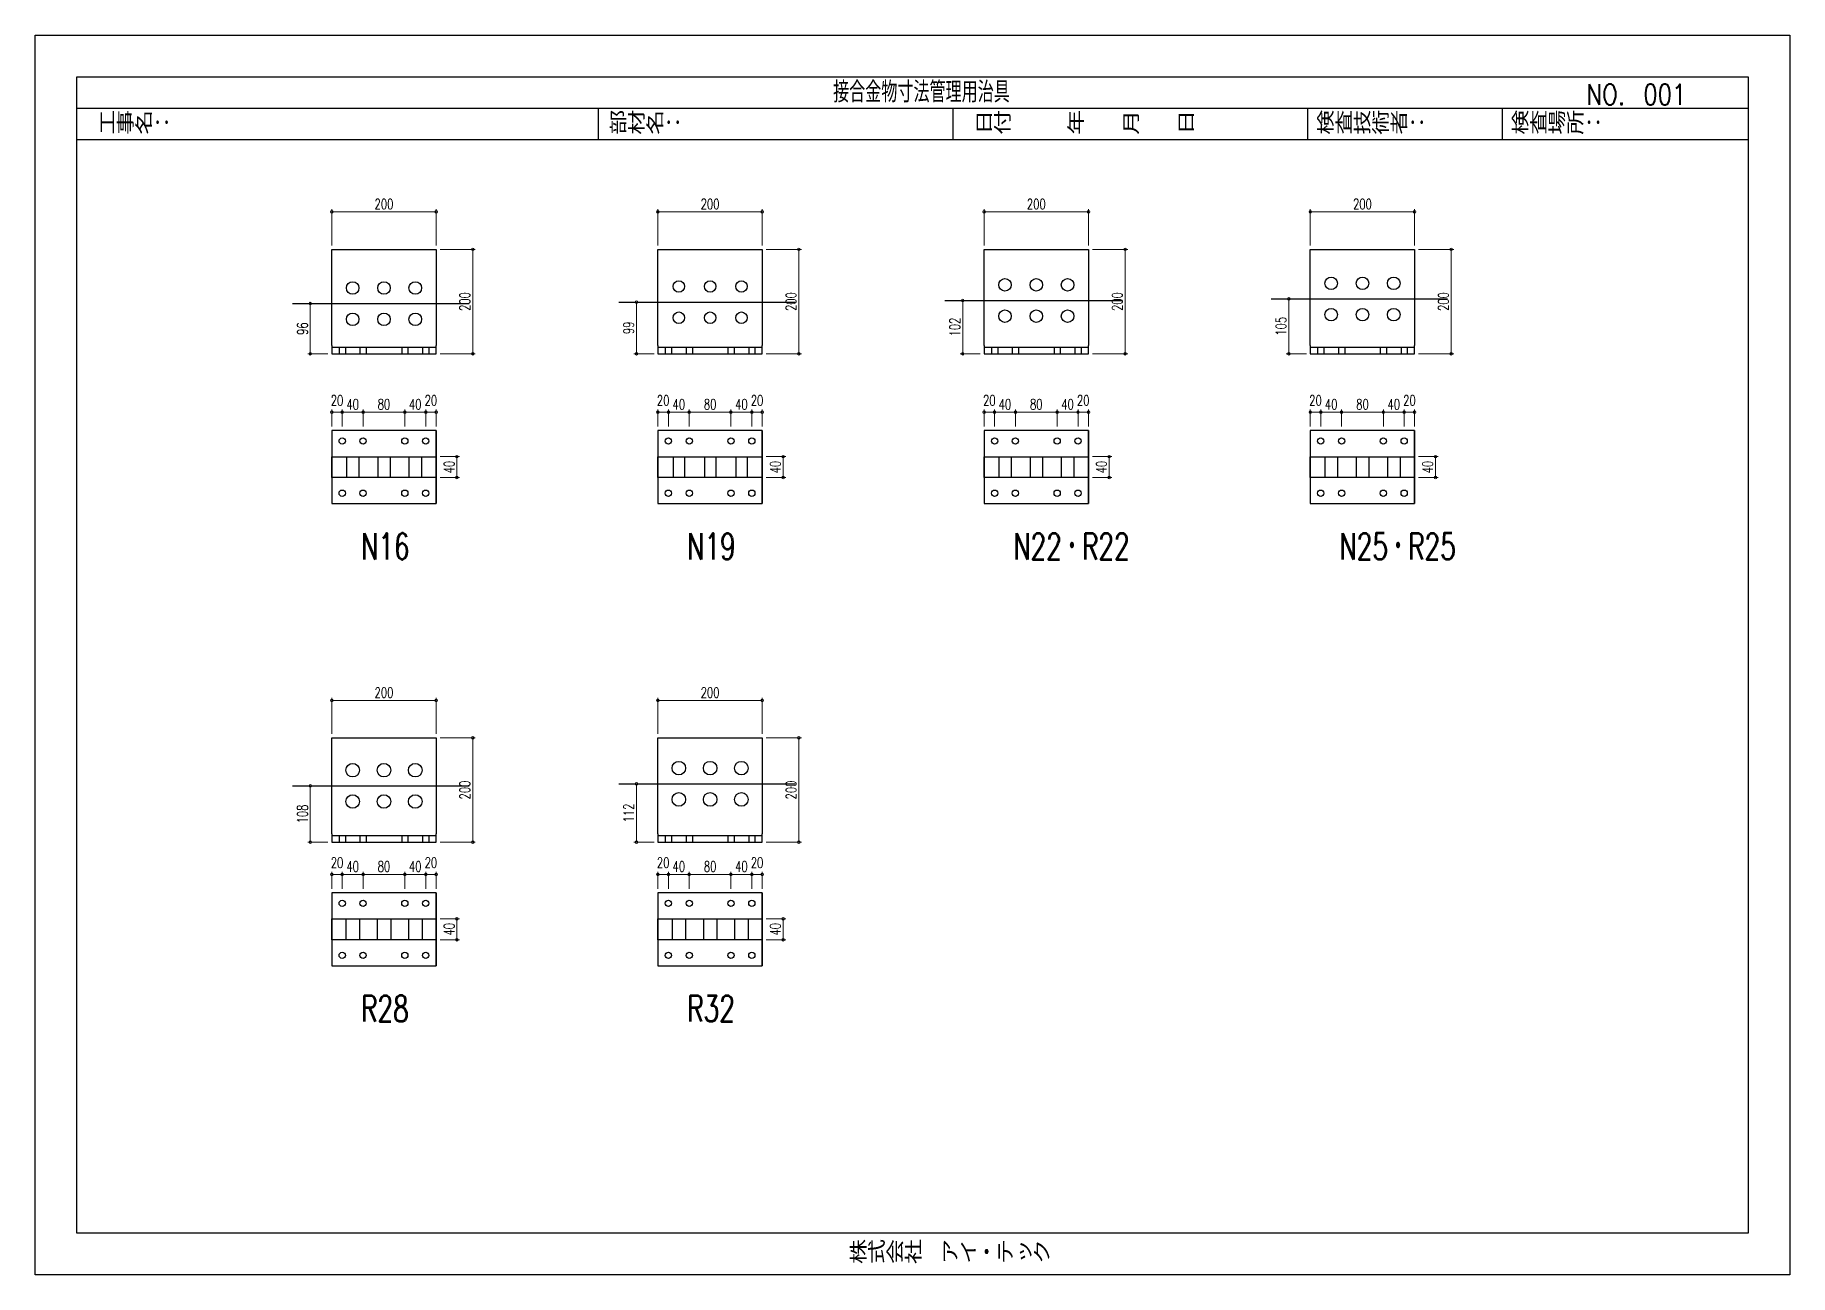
# Model space of a CAD drawing. Header units: millimetres. Extents: x 0 to 18796, y -11 to 7128.
# Drawn here: x 12068 to 15432, y 4752 to 7128 of the extents above; entities that cross this region are included whole.
import ezdxf

# ---------------------------------------------------------------- set-up
doc = ezdxf.new("R2010")
doc.units = ezdxf.units.MM
doc.header["$LTSCALE"] = 5
doc.linetypes.add('JIS_08_50', pattern=[53, 50, -1.125, 0.75, -1.125])
doc.layers.get('0').update_dxf_attribs({"color": 255})
doc.layers.get('DEFPOINTS').update_dxf_attribs({"color": 9})
for name, color, linetype in [('01', 7, 'Continuous'), ('CENTER', 2, 'JIS_08_50'), ('LAYER6', 7, 'Continuous'), ('寸法', 4, 'Continuous'), ('溶接', 241, 'Continuous')]:
    doc.layers.add(name, color=color, linetype=linetype)
doc.styles.add('KANJI', font='simplex.shx', dxfattribs={"width": 0.7, "bigfont": 'extfont2.shx'})
doc.styles.get("Standard").update_dxf_attribs({"font": 'simplex.shx', "width": 0.7, "height": 2.5, "bigfont": '@extfont2.shx'})
doc.styles.add('SUNPOU', font='simplex.shx', dxfattribs={"width": 0.7, "bigfont": 'extfont2.shx'})
doc.styles.add('SUNPOU2', font='simplex.shx', dxfattribs={"width": 0.7, "height": 50, "bigfont": 'extfont2.shx'})
doc.dimstyles.new('S5', dxfattribs={"dimscale": 5, "dimtxt": 4, "dimasz": 1, "dimexe": 1, "dimexo": 1.5, "dimgap": 1, "dimtad": 1, "dimtxsty": 'KANJI', "dimblk": 'ORIGIN', "dimcen": 0, "dimclrd": 256, "dimclre": 256, "dimclrt": 256, "dimadec": 0, "dimazin": 0, "dimtfac": 1, "dimtmove": 2, "dimatfit": 2, "dimfxl": 1, "dimtolj": 2, "dimlwd": 5, "dimlwe": 5, "dimarcsym": 0})

msp = doc.modelspace()

# ---------------------------------------------------------------- texts
at = {"layer": '01', "linetype": 'Continuous', "style": 'SUNPOU2', "width": 0.7}
for s, p in [('N16', (12692.799, 6123.235)), ('N19', (13318.076, 6123.235)), ('N22・R22', (13943.352, 6123.235)), ('N25・R25', (14568.629, 6123.235)), ('R28', (12692.799, 5237.417)), ('R32', (13318.076, 5237.417))]:
    msp.add_text(s, height=50, dxfattribs=at).set_placement(p)
at = {"layer": 'LAYER6', "color": 0, "linetype": 'Continuous', "lineweight": -3, "style": 'SUNPOU', "width": 0.7}
msp.add_text('接合金物寸法管理用治具', height=40, dxfattribs=at).set_placement((13597.829, 6998.926))
at = {"layer": 'LAYER6', "color": 0, "linetype": 'Continuous', "lineweight": -3, "width": 0.8}
for s, p in [('NO.\u3000001', (15041.789, 6994.209)), ('工事名：', (12188.009, 6938.926)), ('部材名：', (13167.834, 6938.926)), ('日付\u3000\u3000\u3000年\u3000\u3000月\u3000\u3000日', (13869.219, 6938.926)), ('検査技術者：', (14523.744, 6938.926)), ('検査場所：', (14897.044, 6938.926)), ('株式会社\u3000アイ・テック', (13628.093, 4774.755)), ('株式会社\u3000アイ・テック', (13628.093, 4774.755))]:
    msp.add_text(s, height=40, dxfattribs=at).set_placement(p)

# ---------------------------------------------------------------- blocks, each defined once
blk = doc.blocks.new('_Origin')
at = {"color": 0, "linetype": 'ByBlock', "lineweight": -2}
blk.add_line((0, 0), (-1, 0), dxfattribs=at)
blk.add_circle((0, 0), 0.5, dxfattribs=at)
blk = doc.blocks.new('*D355')
at = {"layer": 'DEFPOINTS', "color": 0, "transparency": 16777216}
for p in [(13220.9, 6616.4), (13262, 6616.4), (13262, 6517.4)]:
    blk.add_point(p, dxfattribs=at)
at = {"layer": '寸法', "linetype": 'Continuous', "lineweight": 5, "transparency": 16777216}
for p, q in [((13254.5, 6616.4), (13215.9, 6616.4)), ((13220.9, 6522.4), (13220.9, 6611.4)), ((13254.5, 6517.4), (13215.9, 6517.4))]:
    blk.add_line(p, q, dxfattribs=at)
at = {"layer": '寸法', "lineweight": 5, "transparency": 16777216, "xscale": 5, "yscale": 5, "zscale": 5}
for p, rotation in [((13220.9, 6616.4), 90), ((13220.9, 6517.4), 270)]:
    blk.add_blockref('_Origin', p, dxfattribs=dict(at, rotation=rotation))
at = {"layer": '寸法', "linetype": 'Continuous', "transparency": 16777216, "insert": (13205.9, 6566.9), "char_height": 20, "attachment_point": 5, "rotation": 90, "style": 'KANJI'}
blk.add_mtext('\\A2;99', dxfattribs=at)
blk = doc.blocks.new('*D356')
at = {"layer": 'DEFPOINTS', "color": 0, "transparency": 16777216}
for p in [(13846.2, 6619.4), (13887.3, 6619.4), (13887.3, 6517.4)]:
    blk.add_point(p, dxfattribs=at)
at = {"layer": '寸法', "linetype": 'Continuous', "lineweight": 5, "transparency": 16777216}
for p, q in [((13879.8, 6619.4), (13841.2, 6619.4)), ((13846.2, 6522.4), (13846.2, 6614.4)), ((13879.8, 6517.4), (13841.2, 6517.4))]:
    blk.add_line(p, q, dxfattribs=at)
at = {"layer": '寸法', "lineweight": 5, "transparency": 16777216, "xscale": 5, "yscale": 5, "zscale": 5}
for p, rotation in [((13846.2, 6619.4), 90), ((13846.2, 6517.4), 270)]:
    blk.add_blockref('_Origin', p, dxfattribs=dict(at, rotation=rotation))
at = {"layer": '寸法', "linetype": 'Continuous', "transparency": 16777216, "insert": (13831.2, 6568.4), "char_height": 20, "attachment_point": 5, "rotation": 90, "style": 'KANJI'}
blk.add_mtext('\\A2;102', dxfattribs=at)
blk = doc.blocks.new('*D357')
at = {"layer": 'DEFPOINTS', "color": 0, "transparency": 16777216}
for p in [(14471.5, 6622.4), (14512.6, 6622.4), (14512.6, 6517.4)]:
    blk.add_point(p, dxfattribs=at)
at = {"layer": '寸法', "linetype": 'Continuous', "lineweight": 5, "transparency": 16777216}
for p, q in [((14505.1, 6622.4), (14466.5, 6622.4)), ((14471.5, 6522.4), (14471.5, 6617.4)), ((14505.1, 6517.4), (14466.5, 6517.4))]:
    blk.add_line(p, q, dxfattribs=at)
at = {"layer": '寸法', "lineweight": 5, "transparency": 16777216, "xscale": 5, "yscale": 5, "zscale": 5}
for p, rotation in [((14471.5, 6622.4), 90), ((14471.5, 6517.4), 270)]:
    blk.add_blockref('_Origin', p, dxfattribs=dict(at, rotation=rotation))
at = {"layer": '寸法', "linetype": 'Continuous', "transparency": 16777216, "insert": (14456.5, 6569.9), "char_height": 20, "attachment_point": 5, "rotation": 90, "style": 'KANJI'}
blk.add_mtext('\\A2;105', dxfattribs=at)
blk = doc.blocks.new('*D358')
at = {"layer": 'DEFPOINTS', "color": 0, "transparency": 16777216}
for p in [(12595.6, 5689.2), (12636.8, 5689.2), (12636.8, 5581.2)]:
    blk.add_point(p, dxfattribs=at)
at = {"layer": '寸法', "linetype": 'Continuous', "lineweight": 5, "transparency": 16777216}
for p, q in [((12629.3, 5689.2), (12590.6, 5689.2)), ((12595.6, 5586.2), (12595.6, 5684.2)), ((12629.3, 5581.2), (12590.6, 5581.2))]:
    blk.add_line(p, q, dxfattribs=at)
at = {"layer": '寸法', "lineweight": 5, "transparency": 16777216, "xscale": 5, "yscale": 5, "zscale": 5}
for p, rotation in [((12595.6, 5689.2), 90), ((12595.6, 5581.2), 270)]:
    blk.add_blockref('_Origin', p, dxfattribs=dict(at, rotation=rotation))
at = {"layer": '寸法', "linetype": 'Continuous', "transparency": 16777216, "insert": (12580.6, 5635.2), "char_height": 20, "attachment_point": 5, "rotation": 90, "style": 'KANJI'}
blk.add_mtext('\\A2;108', dxfattribs=at)
blk = doc.blocks.new('*D359')
at = {"layer": 'DEFPOINTS', "color": 0, "transparency": 16777216}
for p in [(13220.9, 5693.2), (13262, 5693.2), (13262, 5581.2)]:
    blk.add_point(p, dxfattribs=at)
at = {"layer": '寸法', "linetype": 'Continuous', "lineweight": 5, "transparency": 16777216}
for p, q in [((13254.5, 5693.2), (13215.9, 5693.2)), ((13220.9, 5586.2), (13220.9, 5688.2)), ((13254.5, 5581.2), (13215.9, 5581.2))]:
    blk.add_line(p, q, dxfattribs=at)
at = {"layer": '寸法', "lineweight": 5, "transparency": 16777216, "xscale": 5, "yscale": 5, "zscale": 5}
for p, rotation in [((13220.9, 5693.2), 90), ((13220.9, 5581.2), 270)]:
    blk.add_blockref('_Origin', p, dxfattribs=dict(at, rotation=rotation))
at = {"layer": '寸法', "linetype": 'Continuous', "transparency": 16777216, "insert": (13205.9, 5637.2), "char_height": 20, "attachment_point": 5, "rotation": 90, "style": 'KANJI'}
blk.add_mtext('\\A2;112', dxfattribs=at)
blk = doc.blocks.new('*D360')
at = {"layer": 'DEFPOINTS', "color": 0, "transparency": 16777216}
for p in [(12595.6, 6613.4), (12636.8, 6613.4), (12636.8, 6517.4)]:
    blk.add_point(p, dxfattribs=at)
at = {"layer": '寸法', "linetype": 'Continuous', "lineweight": 5, "transparency": 16777216}
for p, q in [((12629.3, 6613.4), (12590.6, 6613.4)), ((12595.6, 6522.4), (12595.6, 6608.4)), ((12629.3, 6517.4), (12590.6, 6517.4))]:
    blk.add_line(p, q, dxfattribs=at)
at = {"layer": '寸法', "lineweight": 5, "transparency": 16777216, "xscale": 5, "yscale": 5, "zscale": 5}
for p, rotation in [((12595.6, 6613.4), 90), ((12595.6, 6517.4), 270)]:
    blk.add_blockref('_Origin', p, dxfattribs=dict(at, rotation=rotation))
at = {"layer": '寸法', "linetype": 'Continuous', "transparency": 16777216, "insert": (12580.6, 6565.4), "char_height": 20, "attachment_point": 5, "rotation": 90, "style": 'KANJI'}
blk.add_mtext('\\A2;96', dxfattribs=at)
blk = doc.blocks.new('*D361')
at = {"layer": 'DEFPOINTS', "color": 0, "transparency": 16777216}
for p in [(12836.8, 6320.1), (12836.8, 6280.1), (12876.7, 6280.1)]:
    blk.add_point(p, dxfattribs=at)
at = {"layer": '寸法', "linetype": 'Continuous', "lineweight": 5, "transparency": 16777216}
for p, q in [((12844.3, 6320.1), (12881.7, 6320.1)), ((12876.7, 6315.1), (12876.7, 6285.1)), ((12844.3, 6280.1), (12881.7, 6280.1))]:
    blk.add_line(p, q, dxfattribs=at)
at = {"layer": '寸法', "lineweight": 5, "transparency": 16777216, "xscale": 5, "yscale": 5, "zscale": 5}
for p, rotation in [((12876.7, 6320.1), 90), ((12876.7, 6280.1), 270)]:
    blk.add_blockref('_Origin', p, dxfattribs=dict(at, rotation=rotation))
at = {"layer": '寸法', "linetype": 'Continuous', "transparency": 16777216, "insert": (12861.7, 6300.1), "char_height": 20, "attachment_point": 5, "rotation": 90, "style": 'KANJI'}
blk.add_mtext('\\A2;40', dxfattribs=at)
blk = doc.blocks.new('*D362')
at = {"layer": 'DEFPOINTS', "color": 0, "transparency": 16777216}
for p in [(12836.8, 6789.2), (12636.8, 6717.4), (12836.8, 6717.4)]:
    blk.add_point(p, dxfattribs=at)
at = {"layer": '寸法', "linetype": 'Continuous', "lineweight": 5, "transparency": 16777216}
for p, q in [((12636.8, 6724.9), (12636.8, 6794.2)), ((12641.8, 6789.2), (12831.8, 6789.2)), ((12836.8, 6724.9), (12836.8, 6794.2))]:
    blk.add_line(p, q, dxfattribs=at)
at = {"layer": '寸法', "lineweight": 5, "transparency": 16777216, "xscale": 5, "yscale": 5, "zscale": 5, "rotation": 180}
blk.add_blockref('_Origin', (12636.8, 6789.2), dxfattribs=at)
at = {"layer": '寸法', "lineweight": 5, "transparency": 16777216, "xscale": 5, "yscale": 5, "zscale": 5}
blk.add_blockref('_Origin', (12836.8, 6789.2), dxfattribs=at)
at = {"layer": '寸法', "linetype": 'Continuous', "transparency": 16777216, "insert": (12736.8, 6804.2), "char_height": 20, "attachment_point": 5, "style": 'KANJI'}
blk.add_mtext('\\A2;200', dxfattribs=at)
blk = doc.blocks.new('*D363')
at = {"layer": 'DEFPOINTS', "color": 0, "transparency": 16777216}
for p in [(13462, 6789.2), (13262, 6717.4), (13462, 6717.4)]:
    blk.add_point(p, dxfattribs=at)
at = {"layer": '寸法', "linetype": 'Continuous', "lineweight": 5, "transparency": 16777216}
for p, q in [((13262, 6724.9), (13262, 6794.2)), ((13267, 6789.2), (13457, 6789.2)), ((13462, 6724.9), (13462, 6794.2))]:
    blk.add_line(p, q, dxfattribs=at)
at = {"layer": '寸法', "lineweight": 5, "transparency": 16777216, "xscale": 5, "yscale": 5, "zscale": 5, "rotation": 180}
blk.add_blockref('_Origin', (13262, 6789.2), dxfattribs=at)
at = {"layer": '寸法', "lineweight": 5, "transparency": 16777216, "xscale": 5, "yscale": 5, "zscale": 5}
blk.add_blockref('_Origin', (13462, 6789.2), dxfattribs=at)
at = {"layer": '寸法', "linetype": 'Continuous', "transparency": 16777216, "insert": (13362, 6804.2), "char_height": 20, "attachment_point": 5, "style": 'KANJI'}
blk.add_mtext('\\A2;200', dxfattribs=at)
blk = doc.blocks.new('*D364')
at = {"layer": 'DEFPOINTS', "color": 0, "transparency": 16777216}
for p in [(14087.3, 6789.2), (13887.3, 6717.4), (14087.3, 6717.4)]:
    blk.add_point(p, dxfattribs=at)
at = {"layer": '寸法', "linetype": 'Continuous', "lineweight": 5, "transparency": 16777216}
for p, q in [((13887.3, 6724.9), (13887.3, 6794.2)), ((13892.3, 6789.2), (14082.3, 6789.2)), ((14087.3, 6724.9), (14087.3, 6794.2))]:
    blk.add_line(p, q, dxfattribs=at)
at = {"layer": '寸法', "lineweight": 5, "transparency": 16777216, "xscale": 5, "yscale": 5, "zscale": 5, "rotation": 180}
blk.add_blockref('_Origin', (13887.3, 6789.2), dxfattribs=at)
at = {"layer": '寸法', "lineweight": 5, "transparency": 16777216, "xscale": 5, "yscale": 5, "zscale": 5}
blk.add_blockref('_Origin', (14087.3, 6789.2), dxfattribs=at)
at = {"layer": '寸法', "linetype": 'Continuous', "transparency": 16777216, "insert": (13987.3, 6804.2), "char_height": 20, "attachment_point": 5, "style": 'KANJI'}
blk.add_mtext('\\A2;200', dxfattribs=at)
blk = doc.blocks.new('*D365')
at = {"layer": 'DEFPOINTS', "color": 0, "transparency": 16777216}
for p in [(14712.6, 6789.2), (14512.6, 6717.4), (14712.6, 6717.4)]:
    blk.add_point(p, dxfattribs=at)
at = {"layer": '寸法', "linetype": 'Continuous', "lineweight": 5, "transparency": 16777216}
for p, q in [((14512.6, 6724.9), (14512.6, 6794.2)), ((14517.6, 6789.2), (14707.6, 6789.2)), ((14712.6, 6724.9), (14712.6, 6794.2))]:
    blk.add_line(p, q, dxfattribs=at)
at = {"layer": '寸法', "lineweight": 5, "transparency": 16777216, "xscale": 5, "yscale": 5, "zscale": 5, "rotation": 180}
blk.add_blockref('_Origin', (14512.6, 6789.2), dxfattribs=at)
at = {"layer": '寸法', "lineweight": 5, "transparency": 16777216, "xscale": 5, "yscale": 5, "zscale": 5}
blk.add_blockref('_Origin', (14712.6, 6789.2), dxfattribs=at)
at = {"layer": '寸法', "linetype": 'Continuous', "transparency": 16777216, "insert": (14612.6, 6804.2), "char_height": 20, "attachment_point": 5, "style": 'KANJI'}
blk.add_mtext('\\A2;200', dxfattribs=at)
blk = doc.blocks.new('*D366')
at = {"layer": 'DEFPOINTS', "color": 0, "transparency": 16777216}
for p in [(12836.8, 5853), (12636.8, 5781.2), (12836.8, 5781.2)]:
    blk.add_point(p, dxfattribs=at)
at = {"layer": '寸法', "linetype": 'Continuous', "lineweight": 5, "transparency": 16777216}
for p, q in [((12636.8, 5788.7), (12636.8, 5858)), ((12836.8, 5788.7), (12836.8, 5858)), ((12641.8, 5853), (12831.8, 5853))]:
    blk.add_line(p, q, dxfattribs=at)
at = {"layer": '寸法', "lineweight": 5, "transparency": 16777216, "xscale": 5, "yscale": 5, "zscale": 5, "rotation": 180}
blk.add_blockref('_Origin', (12636.8, 5853), dxfattribs=at)
at = {"layer": '寸法', "lineweight": 5, "transparency": 16777216, "xscale": 5, "yscale": 5, "zscale": 5}
blk.add_blockref('_Origin', (12836.8, 5853), dxfattribs=at)
at = {"layer": '寸法', "linetype": 'Continuous', "transparency": 16777216, "insert": (12736.8, 5868), "char_height": 20, "attachment_point": 5, "style": 'KANJI'}
blk.add_mtext('\\A2;200', dxfattribs=at)
blk = doc.blocks.new('*D367')
at = {"layer": 'DEFPOINTS', "color": 0, "transparency": 16777216}
for p in [(13462, 5853), (13262, 5781.2), (13462, 5781.2)]:
    blk.add_point(p, dxfattribs=at)
at = {"layer": '寸法', "linetype": 'Continuous', "lineweight": 5, "transparency": 16777216}
for p, q in [((13262, 5788.7), (13262, 5858)), ((13462, 5788.7), (13462, 5858)), ((13267, 5853), (13457, 5853))]:
    blk.add_line(p, q, dxfattribs=at)
at = {"layer": '寸法', "lineweight": 5, "transparency": 16777216, "xscale": 5, "yscale": 5, "zscale": 5, "rotation": 180}
blk.add_blockref('_Origin', (13262, 5853), dxfattribs=at)
at = {"layer": '寸法', "lineweight": 5, "transparency": 16777216, "xscale": 5, "yscale": 5, "zscale": 5}
blk.add_blockref('_Origin', (13462, 5853), dxfattribs=at)
at = {"layer": '寸法', "linetype": 'Continuous', "transparency": 16777216, "insert": (13362, 5868), "char_height": 20, "attachment_point": 5, "style": 'KANJI'}
blk.add_mtext('\\A2;200', dxfattribs=at)
blk = doc.blocks.new('*D368')
at = {"layer": 'DEFPOINTS', "color": 0, "transparency": 16777216}
for p in [(13462, 6320.1), (13462, 6280.1), (13502, 6280.1)]:
    blk.add_point(p, dxfattribs=at)
at = {"layer": '寸法', "linetype": 'Continuous', "lineweight": 5, "transparency": 16777216}
for p, q in [((13469.5, 6320.1), (13507, 6320.1)), ((13502, 6315.1), (13502, 6285.1)), ((13469.5, 6280.1), (13507, 6280.1))]:
    blk.add_line(p, q, dxfattribs=at)
at = {"layer": '寸法', "lineweight": 5, "transparency": 16777216, "xscale": 5, "yscale": 5, "zscale": 5}
for p, rotation in [((13502, 6320.1), 90), ((13502, 6280.1), 270)]:
    blk.add_blockref('_Origin', p, dxfattribs=dict(at, rotation=rotation))
at = {"layer": '寸法', "linetype": 'Continuous', "transparency": 16777216, "insert": (13487, 6300.1), "char_height": 20, "attachment_point": 5, "rotation": 90, "style": 'KANJI'}
blk.add_mtext('\\A2;40', dxfattribs=at)
blk = doc.blocks.new('*D369')
at = {"layer": 'DEFPOINTS', "color": 0, "transparency": 16777216}
for p in [(14087.3, 6320.1), (14087.3, 6280.1), (14127.2, 6280.1)]:
    blk.add_point(p, dxfattribs=at)
at = {"layer": '寸法', "linetype": 'Continuous', "lineweight": 5, "transparency": 16777216}
for p, q in [((14094.8, 6320.1), (14132.2, 6320.1)), ((14127.2, 6315.1), (14127.2, 6285.1)), ((14094.8, 6280.1), (14132.2, 6280.1))]:
    blk.add_line(p, q, dxfattribs=at)
at = {"layer": '寸法', "lineweight": 5, "transparency": 16777216, "xscale": 5, "yscale": 5, "zscale": 5}
for p, rotation in [((14127.2, 6320.1), 90), ((14127.2, 6280.1), 270)]:
    blk.add_blockref('_Origin', p, dxfattribs=dict(at, rotation=rotation))
at = {"layer": '寸法', "linetype": 'Continuous', "transparency": 16777216, "insert": (14112.2, 6300.1), "char_height": 20, "attachment_point": 5, "rotation": 90, "style": 'KANJI'}
blk.add_mtext('\\A2;40', dxfattribs=at)
blk = doc.blocks.new('*D370')
at = {"layer": 'DEFPOINTS', "color": 0, "transparency": 16777216}
for p in [(14712.6, 6320.1), (14712.6, 6280.1), (14752.5, 6280.1)]:
    blk.add_point(p, dxfattribs=at)
at = {"layer": '寸法', "linetype": 'Continuous', "lineweight": 5, "transparency": 16777216}
for p, q in [((14720.1, 6320.1), (14757.5, 6320.1)), ((14752.5, 6315.1), (14752.5, 6285.1)), ((14720.1, 6280.1), (14757.5, 6280.1))]:
    blk.add_line(p, q, dxfattribs=at)
at = {"layer": '寸法', "lineweight": 5, "transparency": 16777216, "xscale": 5, "yscale": 5, "zscale": 5}
for p, rotation in [((14752.5, 6320.1), 90), ((14752.5, 6280.1), 270)]:
    blk.add_blockref('_Origin', p, dxfattribs=dict(at, rotation=rotation))
at = {"layer": '寸法', "linetype": 'Continuous', "transparency": 16777216, "insert": (14737.5, 6300.1), "char_height": 20, "attachment_point": 5, "rotation": 90, "style": 'KANJI'}
blk.add_mtext('\\A2;40', dxfattribs=at)
blk = doc.blocks.new('*D371')
at = {"layer": 'DEFPOINTS', "color": 0, "transparency": 16777216}
for p in [(12836.8, 5434.3), (12836.8, 5394.3), (12876.7, 5394.3)]:
    blk.add_point(p, dxfattribs=at)
at = {"layer": '寸法', "linetype": 'Continuous', "lineweight": 5, "transparency": 16777216}
for p, q in [((12844.3, 5434.3), (12881.7, 5434.3)), ((12876.7, 5429.3), (12876.7, 5399.3)), ((12844.3, 5394.3), (12881.7, 5394.3))]:
    blk.add_line(p, q, dxfattribs=at)
at = {"layer": '寸法', "lineweight": 5, "transparency": 16777216, "xscale": 5, "yscale": 5, "zscale": 5}
for p, rotation in [((12876.7, 5434.3), 90), ((12876.7, 5394.3), 270)]:
    blk.add_blockref('_Origin', p, dxfattribs=dict(at, rotation=rotation))
at = {"layer": '寸法', "linetype": 'Continuous', "transparency": 16777216, "insert": (12861.7, 5414.3), "char_height": 20, "attachment_point": 5, "rotation": 90, "style": 'KANJI'}
blk.add_mtext('\\A2;40', dxfattribs=at)
blk = doc.blocks.new('*D372')
at = {"layer": 'DEFPOINTS', "color": 0, "transparency": 16777216}
for p in [(13462, 5434.3), (13462, 5394.3), (13502, 5394.3)]:
    blk.add_point(p, dxfattribs=at)
at = {"layer": '寸法', "linetype": 'Continuous', "lineweight": 5, "transparency": 16777216}
for p, q in [((13469.5, 5434.3), (13507, 5434.3)), ((13502, 5429.3), (13502, 5399.3)), ((13469.5, 5394.3), (13507, 5394.3))]:
    blk.add_line(p, q, dxfattribs=at)
at = {"layer": '寸法', "lineweight": 5, "transparency": 16777216, "xscale": 5, "yscale": 5, "zscale": 5}
for p, rotation in [((13502, 5434.3), 90), ((13502, 5394.3), 270)]:
    blk.add_blockref('_Origin', p, dxfattribs=dict(at, rotation=rotation))
at = {"layer": '寸法', "linetype": 'Continuous', "transparency": 16777216, "insert": (13487, 5414.3), "char_height": 20, "attachment_point": 5, "rotation": 90, "style": 'KANJI'}
blk.add_mtext('\\A2;40', dxfattribs=at)
blk = doc.blocks.new('*D373')
at = {"layer": 'DEFPOINTS', "color": 0, "transparency": 16777216}
for p in [(12656.8, 6405.4), (12636.8, 6370.1), (12656.8, 6370.1)]:
    blk.add_point(p, dxfattribs=at)
at = {"layer": '寸法', "linetype": 'Continuous', "lineweight": 5, "transparency": 16777216}
for p, q in [((12636.8, 6377.6), (12636.8, 6410.4)), ((12641.8, 6405.4), (12651.8, 6405.4)), ((12656.8, 6377.6), (12656.8, 6410.4))]:
    blk.add_line(p, q, dxfattribs=at)
at = {"layer": '寸法', "lineweight": 5, "transparency": 16777216, "xscale": 5, "yscale": 5, "zscale": 5, "rotation": 180}
blk.add_blockref('_Origin', (12636.8, 6405.4), dxfattribs=at)
at = {"layer": '寸法', "lineweight": 5, "transparency": 16777216, "xscale": 5, "yscale": 5, "zscale": 5}
blk.add_blockref('_Origin', (12656.8, 6405.4), dxfattribs=at)
at = {"layer": '寸法', "linetype": 'Continuous', "transparency": 16777216, "insert": (12646.8, 6427.9), "char_height": 20, "attachment_point": 5, "style": 'KANJI'}
blk.add_mtext('\\A2;20', dxfattribs=at)
blk = doc.blocks.new('*D374')
at = {"layer": 'DEFPOINTS', "color": 0, "transparency": 16777216}
for p in [(12696.8, 6405.4), (12656.8, 6370.1), (12696.8, 6370.1)]:
    blk.add_point(p, dxfattribs=at)
at = {"layer": '寸法', "linetype": 'Continuous', "lineweight": 5, "transparency": 16777216}
for p, q in [((12656.8, 6377.6), (12656.8, 6410.4)), ((12661.8, 6405.4), (12691.8, 6405.4)), ((12696.8, 6377.6), (12696.8, 6410.4))]:
    blk.add_line(p, q, dxfattribs=at)
at = {"layer": '寸法', "lineweight": 5, "transparency": 16777216, "xscale": 5, "yscale": 5, "zscale": 5, "rotation": 180}
blk.add_blockref('_Origin', (12656.8, 6405.4), dxfattribs=at)
at = {"layer": '寸法', "lineweight": 5, "transparency": 16777216, "xscale": 5, "yscale": 5, "zscale": 5}
blk.add_blockref('_Origin', (12696.8, 6405.4), dxfattribs=at)
at = {"layer": '寸法', "linetype": 'Continuous', "transparency": 16777216, "insert": (12676.8, 6420.4), "char_height": 20, "attachment_point": 5, "style": 'KANJI'}
blk.add_mtext('\\A2;40', dxfattribs=at)
blk = doc.blocks.new('*D375')
at = {"layer": 'DEFPOINTS', "color": 0, "transparency": 16777216}
for p in [(12776.8, 6405.4), (12696.8, 6370.1), (12776.8, 6370.1)]:
    blk.add_point(p, dxfattribs=at)
at = {"layer": '寸法', "linetype": 'Continuous', "lineweight": 5, "transparency": 16777216}
for p, q in [((12696.8, 6377.6), (12696.8, 6410.4)), ((12701.8, 6405.4), (12771.8, 6405.4)), ((12776.8, 6377.6), (12776.8, 6410.4))]:
    blk.add_line(p, q, dxfattribs=at)
at = {"layer": '寸法', "lineweight": 5, "transparency": 16777216, "xscale": 5, "yscale": 5, "zscale": 5, "rotation": 180}
blk.add_blockref('_Origin', (12696.8, 6405.4), dxfattribs=at)
at = {"layer": '寸法', "lineweight": 5, "transparency": 16777216, "xscale": 5, "yscale": 5, "zscale": 5}
blk.add_blockref('_Origin', (12776.8, 6405.4), dxfattribs=at)
at = {"layer": '寸法', "linetype": 'Continuous', "transparency": 16777216, "insert": (12736.8, 6420.4), "char_height": 20, "attachment_point": 5, "style": 'KANJI'}
blk.add_mtext('\\A2;80', dxfattribs=at)
blk = doc.blocks.new('*D376')
at = {"layer": 'DEFPOINTS', "color": 0, "transparency": 16777216}
for p in [(12816.8, 6405.4), (12776.8, 6370.1), (12816.8, 6370.1)]:
    blk.add_point(p, dxfattribs=at)
at = {"layer": '寸法', "linetype": 'Continuous', "lineweight": 5, "transparency": 16777216}
for p, q in [((12776.8, 6377.6), (12776.8, 6410.4)), ((12781.8, 6405.4), (12811.8, 6405.4)), ((12816.8, 6377.6), (12816.8, 6410.4))]:
    blk.add_line(p, q, dxfattribs=at)
at = {"layer": '寸法', "lineweight": 5, "transparency": 16777216, "xscale": 5, "yscale": 5, "zscale": 5, "rotation": 180}
blk.add_blockref('_Origin', (12776.8, 6405.4), dxfattribs=at)
at = {"layer": '寸法', "lineweight": 5, "transparency": 16777216, "xscale": 5, "yscale": 5, "zscale": 5}
blk.add_blockref('_Origin', (12816.8, 6405.4), dxfattribs=at)
at = {"layer": '寸法', "linetype": 'Continuous', "transparency": 16777216, "insert": (12796.8, 6420.4), "char_height": 20, "attachment_point": 5, "style": 'KANJI'}
blk.add_mtext('\\A2;40', dxfattribs=at)
blk = doc.blocks.new('*D377')
at = {"layer": 'DEFPOINTS', "color": 0, "transparency": 16777216}
for p in [(12836.8, 6405.4), (12816.8, 6370.1), (12836.8, 6370.1)]:
    blk.add_point(p, dxfattribs=at)
at = {"layer": '寸法', "linetype": 'Continuous', "lineweight": 5, "transparency": 16777216}
for p, q in [((12816.8, 6377.6), (12816.8, 6410.4)), ((12821.8, 6405.4), (12831.8, 6405.4)), ((12836.8, 6377.6), (12836.8, 6410.4))]:
    blk.add_line(p, q, dxfattribs=at)
at = {"layer": '寸法', "lineweight": 5, "transparency": 16777216, "xscale": 5, "yscale": 5, "zscale": 5, "rotation": 180}
blk.add_blockref('_Origin', (12816.8, 6405.4), dxfattribs=at)
at = {"layer": '寸法', "lineweight": 5, "transparency": 16777216, "xscale": 5, "yscale": 5, "zscale": 5}
blk.add_blockref('_Origin', (12836.8, 6405.4), dxfattribs=at)
at = {"layer": '寸法', "linetype": 'Continuous', "transparency": 16777216, "insert": (12826.8, 6427.9), "char_height": 20, "attachment_point": 5, "style": 'KANJI'}
blk.add_mtext('\\A2;20', dxfattribs=at)
blk = doc.blocks.new('*D378')
at = {"layer": 'DEFPOINTS', "color": 0, "transparency": 16777216}
for p in [(13282, 6405.4), (13262, 6370.1), (13282, 6370.1)]:
    blk.add_point(p, dxfattribs=at)
at = {"layer": '寸法', "linetype": 'Continuous', "lineweight": 5, "transparency": 16777216}
for p, q in [((13262, 6377.6), (13262, 6410.4)), ((13267, 6405.4), (13277, 6405.4)), ((13282, 6377.6), (13282, 6410.4))]:
    blk.add_line(p, q, dxfattribs=at)
at = {"layer": '寸法', "lineweight": 5, "transparency": 16777216, "xscale": 5, "yscale": 5, "zscale": 5, "rotation": 180}
blk.add_blockref('_Origin', (13262, 6405.4), dxfattribs=at)
at = {"layer": '寸法', "lineweight": 5, "transparency": 16777216, "xscale": 5, "yscale": 5, "zscale": 5}
blk.add_blockref('_Origin', (13282, 6405.4), dxfattribs=at)
at = {"layer": '寸法', "linetype": 'Continuous', "transparency": 16777216, "insert": (13272, 6427.9), "char_height": 20, "attachment_point": 5, "style": 'KANJI'}
blk.add_mtext('\\A2;20', dxfattribs=at)
blk = doc.blocks.new('*D379')
at = {"layer": 'DEFPOINTS', "color": 0, "transparency": 16777216}
for p in [(13322, 6405.4), (13282, 6370.1), (13322, 6370.1)]:
    blk.add_point(p, dxfattribs=at)
at = {"layer": '寸法', "linetype": 'Continuous', "lineweight": 5, "transparency": 16777216}
for p, q in [((13282, 6377.6), (13282, 6410.4)), ((13287, 6405.4), (13317, 6405.4)), ((13322, 6377.6), (13322, 6410.4))]:
    blk.add_line(p, q, dxfattribs=at)
at = {"layer": '寸法', "lineweight": 5, "transparency": 16777216, "xscale": 5, "yscale": 5, "zscale": 5, "rotation": 180}
blk.add_blockref('_Origin', (13282, 6405.4), dxfattribs=at)
at = {"layer": '寸法', "lineweight": 5, "transparency": 16777216, "xscale": 5, "yscale": 5, "zscale": 5}
blk.add_blockref('_Origin', (13322, 6405.4), dxfattribs=at)
at = {"layer": '寸法', "linetype": 'Continuous', "transparency": 16777216, "insert": (13302, 6420.4), "char_height": 20, "attachment_point": 5, "style": 'KANJI'}
blk.add_mtext('\\A2;40', dxfattribs=at)
blk = doc.blocks.new('*D380')
at = {"layer": 'DEFPOINTS', "color": 0, "transparency": 16777216}
for p in [(13402, 6405.4), (13322, 6370.1), (13402, 6370.1)]:
    blk.add_point(p, dxfattribs=at)
at = {"layer": '寸法', "linetype": 'Continuous', "lineweight": 5, "transparency": 16777216}
for p, q in [((13322, 6377.6), (13322, 6410.4)), ((13327, 6405.4), (13397, 6405.4)), ((13402, 6377.6), (13402, 6410.4))]:
    blk.add_line(p, q, dxfattribs=at)
at = {"layer": '寸法', "lineweight": 5, "transparency": 16777216, "xscale": 5, "yscale": 5, "zscale": 5, "rotation": 180}
blk.add_blockref('_Origin', (13322, 6405.4), dxfattribs=at)
at = {"layer": '寸法', "lineweight": 5, "transparency": 16777216, "xscale": 5, "yscale": 5, "zscale": 5}
blk.add_blockref('_Origin', (13402, 6405.4), dxfattribs=at)
at = {"layer": '寸法', "linetype": 'Continuous', "transparency": 16777216, "insert": (13362, 6420.4), "char_height": 20, "attachment_point": 5, "style": 'KANJI'}
blk.add_mtext('\\A2;80', dxfattribs=at)
blk = doc.blocks.new('*D381')
at = {"layer": 'DEFPOINTS', "color": 0, "transparency": 16777216}
for p in [(13442, 6405.4), (13402, 6370.1), (13442, 6370.1)]:
    blk.add_point(p, dxfattribs=at)
at = {"layer": '寸法', "linetype": 'Continuous', "lineweight": 5, "transparency": 16777216}
for p, q in [((13402, 6377.6), (13402, 6410.4)), ((13407, 6405.4), (13437, 6405.4)), ((13442, 6377.6), (13442, 6410.4))]:
    blk.add_line(p, q, dxfattribs=at)
at = {"layer": '寸法', "lineweight": 5, "transparency": 16777216, "xscale": 5, "yscale": 5, "zscale": 5, "rotation": 180}
blk.add_blockref('_Origin', (13402, 6405.4), dxfattribs=at)
at = {"layer": '寸法', "lineweight": 5, "transparency": 16777216, "xscale": 5, "yscale": 5, "zscale": 5}
blk.add_blockref('_Origin', (13442, 6405.4), dxfattribs=at)
at = {"layer": '寸法', "linetype": 'Continuous', "transparency": 16777216, "insert": (13422, 6420.4), "char_height": 20, "attachment_point": 5, "style": 'KANJI'}
blk.add_mtext('\\A2;40', dxfattribs=at)
blk = doc.blocks.new('*D382')
at = {"layer": 'DEFPOINTS', "color": 0, "transparency": 16777216}
for p in [(13462, 6405.4), (13442, 6370.1), (13462, 6370.1)]:
    blk.add_point(p, dxfattribs=at)
at = {"layer": '寸法', "linetype": 'Continuous', "lineweight": 5, "transparency": 16777216}
for p, q in [((13442, 6377.6), (13442, 6410.4)), ((13447, 6405.4), (13457, 6405.4)), ((13462, 6377.6), (13462, 6410.4))]:
    blk.add_line(p, q, dxfattribs=at)
at = {"layer": '寸法', "lineweight": 5, "transparency": 16777216, "xscale": 5, "yscale": 5, "zscale": 5, "rotation": 180}
blk.add_blockref('_Origin', (13442, 6405.4), dxfattribs=at)
at = {"layer": '寸法', "lineweight": 5, "transparency": 16777216, "xscale": 5, "yscale": 5, "zscale": 5}
blk.add_blockref('_Origin', (13462, 6405.4), dxfattribs=at)
at = {"layer": '寸法', "linetype": 'Continuous', "transparency": 16777216, "insert": (13452, 6427.9), "char_height": 20, "attachment_point": 5, "style": 'KANJI'}
blk.add_mtext('\\A2;20', dxfattribs=at)
blk = doc.blocks.new('*D383')
at = {"layer": 'DEFPOINTS', "color": 0, "transparency": 16777216}
for p in [(13907.3, 6405.4), (13887.3, 6370.1), (13907.3, 6370.1)]:
    blk.add_point(p, dxfattribs=at)
at = {"layer": '寸法', "linetype": 'Continuous', "lineweight": 5, "transparency": 16777216}
for p, q in [((13887.3, 6377.6), (13887.3, 6410.4)), ((13892.3, 6405.4), (13902.3, 6405.4)), ((13907.3, 6377.6), (13907.3, 6410.4))]:
    blk.add_line(p, q, dxfattribs=at)
at = {"layer": '寸法', "lineweight": 5, "transparency": 16777216, "xscale": 5, "yscale": 5, "zscale": 5, "rotation": 180}
blk.add_blockref('_Origin', (13887.3, 6405.4), dxfattribs=at)
at = {"layer": '寸法', "lineweight": 5, "transparency": 16777216, "xscale": 5, "yscale": 5, "zscale": 5}
blk.add_blockref('_Origin', (13907.3, 6405.4), dxfattribs=at)
at = {"layer": '寸法', "linetype": 'Continuous', "transparency": 16777216, "insert": (13897.3, 6427.9), "char_height": 20, "attachment_point": 5, "style": 'KANJI'}
blk.add_mtext('\\A2;20', dxfattribs=at)
blk = doc.blocks.new('*D384')
at = {"layer": 'DEFPOINTS', "color": 0, "transparency": 16777216}
for p in [(13947.3, 6405.4), (13907.3, 6370.1), (13947.3, 6370.1)]:
    blk.add_point(p, dxfattribs=at)
at = {"layer": '寸法', "linetype": 'Continuous', "lineweight": 5, "transparency": 16777216}
for p, q in [((13907.3, 6377.6), (13907.3, 6410.4)), ((13912.3, 6405.4), (13942.3, 6405.4)), ((13947.3, 6377.6), (13947.3, 6410.4))]:
    blk.add_line(p, q, dxfattribs=at)
at = {"layer": '寸法', "lineweight": 5, "transparency": 16777216, "xscale": 5, "yscale": 5, "zscale": 5, "rotation": 180}
blk.add_blockref('_Origin', (13907.3, 6405.4), dxfattribs=at)
at = {"layer": '寸法', "lineweight": 5, "transparency": 16777216, "xscale": 5, "yscale": 5, "zscale": 5}
blk.add_blockref('_Origin', (13947.3, 6405.4), dxfattribs=at)
at = {"layer": '寸法', "linetype": 'Continuous', "transparency": 16777216, "insert": (13927.3, 6420.4), "char_height": 20, "attachment_point": 5, "style": 'KANJI'}
blk.add_mtext('\\A2;40', dxfattribs=at)
blk = doc.blocks.new('*D385')
at = {"layer": 'DEFPOINTS', "color": 0, "transparency": 16777216}
for p in [(14027.3, 6405.4), (13947.3, 6370.1), (14027.3, 6370.1)]:
    blk.add_point(p, dxfattribs=at)
at = {"layer": '寸法', "linetype": 'Continuous', "lineweight": 5, "transparency": 16777216}
for p, q in [((13947.3, 6377.6), (13947.3, 6410.4)), ((13952.3, 6405.4), (14022.3, 6405.4)), ((14027.3, 6377.6), (14027.3, 6410.4))]:
    blk.add_line(p, q, dxfattribs=at)
at = {"layer": '寸法', "lineweight": 5, "transparency": 16777216, "xscale": 5, "yscale": 5, "zscale": 5, "rotation": 180}
blk.add_blockref('_Origin', (13947.3, 6405.4), dxfattribs=at)
at = {"layer": '寸法', "lineweight": 5, "transparency": 16777216, "xscale": 5, "yscale": 5, "zscale": 5}
blk.add_blockref('_Origin', (14027.3, 6405.4), dxfattribs=at)
at = {"layer": '寸法', "linetype": 'Continuous', "transparency": 16777216, "insert": (13987.3, 6420.4), "char_height": 20, "attachment_point": 5, "style": 'KANJI'}
blk.add_mtext('\\A2;80', dxfattribs=at)
blk = doc.blocks.new('*D386')
at = {"layer": 'DEFPOINTS', "color": 0, "transparency": 16777216}
for p in [(14067.3, 6405.4), (14027.3, 6370.1), (14067.3, 6370.1)]:
    blk.add_point(p, dxfattribs=at)
at = {"layer": '寸法', "linetype": 'Continuous', "lineweight": 5, "transparency": 16777216}
for p, q in [((14027.3, 6377.6), (14027.3, 6410.4)), ((14032.3, 6405.4), (14062.3, 6405.4)), ((14067.3, 6377.6), (14067.3, 6410.4))]:
    blk.add_line(p, q, dxfattribs=at)
at = {"layer": '寸法', "lineweight": 5, "transparency": 16777216, "xscale": 5, "yscale": 5, "zscale": 5, "rotation": 180}
blk.add_blockref('_Origin', (14027.3, 6405.4), dxfattribs=at)
at = {"layer": '寸法', "lineweight": 5, "transparency": 16777216, "xscale": 5, "yscale": 5, "zscale": 5}
blk.add_blockref('_Origin', (14067.3, 6405.4), dxfattribs=at)
at = {"layer": '寸法', "linetype": 'Continuous', "transparency": 16777216, "insert": (14047.3, 6420.4), "char_height": 20, "attachment_point": 5, "style": 'KANJI'}
blk.add_mtext('\\A2;40', dxfattribs=at)
blk = doc.blocks.new('*D387')
at = {"layer": 'DEFPOINTS', "color": 0, "transparency": 16777216}
for p in [(14087.3, 6405.4), (14067.3, 6370.1), (14087.3, 6370.1)]:
    blk.add_point(p, dxfattribs=at)
at = {"layer": '寸法', "linetype": 'Continuous', "lineweight": 5, "transparency": 16777216}
for p, q in [((14067.3, 6377.6), (14067.3, 6410.4)), ((14072.3, 6405.4), (14082.3, 6405.4)), ((14087.3, 6377.6), (14087.3, 6410.4))]:
    blk.add_line(p, q, dxfattribs=at)
at = {"layer": '寸法', "lineweight": 5, "transparency": 16777216, "xscale": 5, "yscale": 5, "zscale": 5, "rotation": 180}
blk.add_blockref('_Origin', (14067.3, 6405.4), dxfattribs=at)
at = {"layer": '寸法', "lineweight": 5, "transparency": 16777216, "xscale": 5, "yscale": 5, "zscale": 5}
blk.add_blockref('_Origin', (14087.3, 6405.4), dxfattribs=at)
at = {"layer": '寸法', "linetype": 'Continuous', "transparency": 16777216, "insert": (14077.3, 6427.9), "char_height": 20, "attachment_point": 5, "style": 'KANJI'}
blk.add_mtext('\\A2;20', dxfattribs=at)
blk = doc.blocks.new('*D388')
at = {"layer": 'DEFPOINTS', "color": 0, "transparency": 16777216}
for p in [(14532.6, 6405.4), (14512.6, 6370.1), (14532.6, 6370.1)]:
    blk.add_point(p, dxfattribs=at)
at = {"layer": '寸法', "linetype": 'Continuous', "lineweight": 5, "transparency": 16777216}
for p, q in [((14512.6, 6377.6), (14512.6, 6410.4)), ((14517.6, 6405.4), (14527.6, 6405.4)), ((14532.6, 6377.6), (14532.6, 6410.4))]:
    blk.add_line(p, q, dxfattribs=at)
at = {"layer": '寸法', "lineweight": 5, "transparency": 16777216, "xscale": 5, "yscale": 5, "zscale": 5, "rotation": 180}
blk.add_blockref('_Origin', (14512.6, 6405.4), dxfattribs=at)
at = {"layer": '寸法', "lineweight": 5, "transparency": 16777216, "xscale": 5, "yscale": 5, "zscale": 5}
blk.add_blockref('_Origin', (14532.6, 6405.4), dxfattribs=at)
at = {"layer": '寸法', "linetype": 'Continuous', "transparency": 16777216, "insert": (14522.6, 6427.9), "char_height": 20, "attachment_point": 5, "style": 'KANJI'}
blk.add_mtext('\\A2;20', dxfattribs=at)
blk = doc.blocks.new('*D389')
at = {"layer": 'DEFPOINTS', "color": 0, "transparency": 16777216}
for p in [(14572.6, 6405.4), (14532.6, 6370.1), (14572.6, 6370.1)]:
    blk.add_point(p, dxfattribs=at)
at = {"layer": '寸法', "linetype": 'Continuous', "lineweight": 5, "transparency": 16777216}
for p, q in [((14532.6, 6377.6), (14532.6, 6410.4)), ((14537.6, 6405.4), (14567.6, 6405.4)), ((14572.6, 6377.6), (14572.6, 6410.4))]:
    blk.add_line(p, q, dxfattribs=at)
at = {"layer": '寸法', "lineweight": 5, "transparency": 16777216, "xscale": 5, "yscale": 5, "zscale": 5, "rotation": 180}
blk.add_blockref('_Origin', (14532.6, 6405.4), dxfattribs=at)
at = {"layer": '寸法', "lineweight": 5, "transparency": 16777216, "xscale": 5, "yscale": 5, "zscale": 5}
blk.add_blockref('_Origin', (14572.6, 6405.4), dxfattribs=at)
at = {"layer": '寸法', "linetype": 'Continuous', "transparency": 16777216, "insert": (14552.6, 6420.4), "char_height": 20, "attachment_point": 5, "style": 'KANJI'}
blk.add_mtext('\\A2;40', dxfattribs=at)
blk = doc.blocks.new('*D390')
at = {"layer": 'DEFPOINTS', "color": 0, "transparency": 16777216}
for p in [(14652.6, 6405.4), (14572.6, 6370.1), (14652.6, 6370.1)]:
    blk.add_point(p, dxfattribs=at)
at = {"layer": '寸法', "linetype": 'Continuous', "lineweight": 5, "transparency": 16777216}
for p, q in [((14572.6, 6377.6), (14572.6, 6410.4)), ((14577.6, 6405.4), (14647.6, 6405.4)), ((14652.6, 6377.6), (14652.6, 6410.4))]:
    blk.add_line(p, q, dxfattribs=at)
at = {"layer": '寸法', "lineweight": 5, "transparency": 16777216, "xscale": 5, "yscale": 5, "zscale": 5, "rotation": 180}
blk.add_blockref('_Origin', (14572.6, 6405.4), dxfattribs=at)
at = {"layer": '寸法', "lineweight": 5, "transparency": 16777216, "xscale": 5, "yscale": 5, "zscale": 5}
blk.add_blockref('_Origin', (14652.6, 6405.4), dxfattribs=at)
at = {"layer": '寸法', "linetype": 'Continuous', "transparency": 16777216, "insert": (14612.6, 6420.4), "char_height": 20, "attachment_point": 5, "style": 'KANJI'}
blk.add_mtext('\\A2;80', dxfattribs=at)
blk = doc.blocks.new('*D391')
at = {"layer": 'DEFPOINTS', "color": 0, "transparency": 16777216}
for p in [(14692.6, 6405.4), (14652.6, 6370.1), (14692.6, 6370.1)]:
    blk.add_point(p, dxfattribs=at)
at = {"layer": '寸法', "linetype": 'Continuous', "lineweight": 5, "transparency": 16777216}
for p, q in [((14652.6, 6377.6), (14652.6, 6410.4)), ((14657.6, 6405.4), (14687.6, 6405.4)), ((14692.6, 6377.6), (14692.6, 6410.4))]:
    blk.add_line(p, q, dxfattribs=at)
at = {"layer": '寸法', "lineweight": 5, "transparency": 16777216, "xscale": 5, "yscale": 5, "zscale": 5, "rotation": 180}
blk.add_blockref('_Origin', (14652.6, 6405.4), dxfattribs=at)
at = {"layer": '寸法', "lineweight": 5, "transparency": 16777216, "xscale": 5, "yscale": 5, "zscale": 5}
blk.add_blockref('_Origin', (14692.6, 6405.4), dxfattribs=at)
at = {"layer": '寸法', "linetype": 'Continuous', "transparency": 16777216, "insert": (14672.6, 6420.4), "char_height": 20, "attachment_point": 5, "style": 'KANJI'}
blk.add_mtext('\\A2;40', dxfattribs=at)
blk = doc.blocks.new('*D392')
at = {"layer": 'DEFPOINTS', "color": 0, "transparency": 16777216}
for p in [(14712.6, 6405.4), (14692.6, 6370.1), (14712.6, 6370.1)]:
    blk.add_point(p, dxfattribs=at)
at = {"layer": '寸法', "linetype": 'Continuous', "lineweight": 5, "transparency": 16777216}
for p, q in [((14692.6, 6377.6), (14692.6, 6410.4)), ((14697.6, 6405.4), (14707.6, 6405.4)), ((14712.6, 6377.6), (14712.6, 6410.4))]:
    blk.add_line(p, q, dxfattribs=at)
at = {"layer": '寸法', "lineweight": 5, "transparency": 16777216, "xscale": 5, "yscale": 5, "zscale": 5, "rotation": 180}
blk.add_blockref('_Origin', (14692.6, 6405.4), dxfattribs=at)
at = {"layer": '寸法', "lineweight": 5, "transparency": 16777216, "xscale": 5, "yscale": 5, "zscale": 5}
blk.add_blockref('_Origin', (14712.6, 6405.4), dxfattribs=at)
at = {"layer": '寸法', "linetype": 'Continuous', "transparency": 16777216, "insert": (14702.6, 6427.9), "char_height": 20, "attachment_point": 5, "style": 'KANJI'}
blk.add_mtext('\\A2;20', dxfattribs=at)
blk = doc.blocks.new('*D393')
at = {"layer": 'DEFPOINTS', "color": 0, "transparency": 16777216}
for p in [(12656.8, 5519.6), (12636.8, 5484.3), (12656.8, 5484.3)]:
    blk.add_point(p, dxfattribs=at)
at = {"layer": '寸法', "linetype": 'Continuous', "lineweight": 5, "transparency": 16777216}
for p, q in [((12636.8, 5491.8), (12636.8, 5524.6)), ((12641.8, 5519.6), (12651.8, 5519.6)), ((12656.8, 5491.8), (12656.8, 5524.6))]:
    blk.add_line(p, q, dxfattribs=at)
at = {"layer": '寸法', "lineweight": 5, "transparency": 16777216, "xscale": 5, "yscale": 5, "zscale": 5, "rotation": 180}
blk.add_blockref('_Origin', (12636.8, 5519.6), dxfattribs=at)
at = {"layer": '寸法', "lineweight": 5, "transparency": 16777216, "xscale": 5, "yscale": 5, "zscale": 5}
blk.add_blockref('_Origin', (12656.8, 5519.6), dxfattribs=at)
at = {"layer": '寸法', "linetype": 'Continuous', "transparency": 16777216, "insert": (12646.8, 5542.1), "char_height": 20, "attachment_point": 5, "style": 'KANJI'}
blk.add_mtext('\\A2;20', dxfattribs=at)
blk = doc.blocks.new('*D394')
at = {"layer": 'DEFPOINTS', "color": 0, "transparency": 16777216}
for p in [(12696.8, 5519.6), (12656.8, 5484.3), (12696.8, 5484.3)]:
    blk.add_point(p, dxfattribs=at)
at = {"layer": '寸法', "linetype": 'Continuous', "lineweight": 5, "transparency": 16777216}
for p, q in [((12656.8, 5491.8), (12656.8, 5524.6)), ((12661.8, 5519.6), (12691.8, 5519.6)), ((12696.8, 5491.8), (12696.8, 5524.6))]:
    blk.add_line(p, q, dxfattribs=at)
at = {"layer": '寸法', "lineweight": 5, "transparency": 16777216, "xscale": 5, "yscale": 5, "zscale": 5, "rotation": 180}
blk.add_blockref('_Origin', (12656.8, 5519.6), dxfattribs=at)
at = {"layer": '寸法', "lineweight": 5, "transparency": 16777216, "xscale": 5, "yscale": 5, "zscale": 5}
blk.add_blockref('_Origin', (12696.8, 5519.6), dxfattribs=at)
at = {"layer": '寸法', "linetype": 'Continuous', "transparency": 16777216, "insert": (12676.8, 5534.6), "char_height": 20, "attachment_point": 5, "style": 'KANJI'}
blk.add_mtext('\\A2;40', dxfattribs=at)
blk = doc.blocks.new('*D395')
at = {"layer": 'DEFPOINTS', "color": 0, "transparency": 16777216}
for p in [(12776.8, 5519.6), (12696.8, 5484.3), (12776.8, 5484.3)]:
    blk.add_point(p, dxfattribs=at)
at = {"layer": '寸法', "linetype": 'Continuous', "lineweight": 5, "transparency": 16777216}
for p, q in [((12696.8, 5491.8), (12696.8, 5524.6)), ((12701.8, 5519.6), (12771.8, 5519.6)), ((12776.8, 5491.8), (12776.8, 5524.6))]:
    blk.add_line(p, q, dxfattribs=at)
at = {"layer": '寸法', "lineweight": 5, "transparency": 16777216, "xscale": 5, "yscale": 5, "zscale": 5, "rotation": 180}
blk.add_blockref('_Origin', (12696.8, 5519.6), dxfattribs=at)
at = {"layer": '寸法', "lineweight": 5, "transparency": 16777216, "xscale": 5, "yscale": 5, "zscale": 5}
blk.add_blockref('_Origin', (12776.8, 5519.6), dxfattribs=at)
at = {"layer": '寸法', "linetype": 'Continuous', "transparency": 16777216, "insert": (12736.8, 5534.6), "char_height": 20, "attachment_point": 5, "style": 'KANJI'}
blk.add_mtext('\\A2;80', dxfattribs=at)
blk = doc.blocks.new('*D396')
at = {"layer": 'DEFPOINTS', "color": 0, "transparency": 16777216}
for p in [(12816.8, 5519.6), (12776.8, 5484.3), (12816.8, 5484.3)]:
    blk.add_point(p, dxfattribs=at)
at = {"layer": '寸法', "linetype": 'Continuous', "lineweight": 5, "transparency": 16777216}
for p, q in [((12776.8, 5491.8), (12776.8, 5524.6)), ((12781.8, 5519.6), (12811.8, 5519.6)), ((12816.8, 5491.8), (12816.8, 5524.6))]:
    blk.add_line(p, q, dxfattribs=at)
at = {"layer": '寸法', "lineweight": 5, "transparency": 16777216, "xscale": 5, "yscale": 5, "zscale": 5, "rotation": 180}
blk.add_blockref('_Origin', (12776.8, 5519.6), dxfattribs=at)
at = {"layer": '寸法', "lineweight": 5, "transparency": 16777216, "xscale": 5, "yscale": 5, "zscale": 5}
blk.add_blockref('_Origin', (12816.8, 5519.6), dxfattribs=at)
at = {"layer": '寸法', "linetype": 'Continuous', "transparency": 16777216, "insert": (12796.8, 5534.6), "char_height": 20, "attachment_point": 5, "style": 'KANJI'}
blk.add_mtext('\\A2;40', dxfattribs=at)
blk = doc.blocks.new('*D397')
at = {"layer": 'DEFPOINTS', "color": 0, "transparency": 16777216}
for p in [(12836.8, 5519.6), (12816.8, 5484.3), (12836.8, 5484.3)]:
    blk.add_point(p, dxfattribs=at)
at = {"layer": '寸法', "linetype": 'Continuous', "lineweight": 5, "transparency": 16777216}
for p, q in [((12816.8, 5491.8), (12816.8, 5524.6)), ((12821.8, 5519.6), (12831.8, 5519.6)), ((12836.8, 5491.8), (12836.8, 5524.6))]:
    blk.add_line(p, q, dxfattribs=at)
at = {"layer": '寸法', "lineweight": 5, "transparency": 16777216, "xscale": 5, "yscale": 5, "zscale": 5, "rotation": 180}
blk.add_blockref('_Origin', (12816.8, 5519.6), dxfattribs=at)
at = {"layer": '寸法', "lineweight": 5, "transparency": 16777216, "xscale": 5, "yscale": 5, "zscale": 5}
blk.add_blockref('_Origin', (12836.8, 5519.6), dxfattribs=at)
at = {"layer": '寸法', "linetype": 'Continuous', "transparency": 16777216, "insert": (12826.8, 5542.1), "char_height": 20, "attachment_point": 5, "style": 'KANJI'}
blk.add_mtext('\\A2;20', dxfattribs=at)
blk = doc.blocks.new('*D398')
at = {"layer": 'DEFPOINTS', "color": 0, "transparency": 16777216}
for p in [(13282, 5519.6), (13262, 5484.3), (13282, 5484.3)]:
    blk.add_point(p, dxfattribs=at)
at = {"layer": '寸法', "linetype": 'Continuous', "lineweight": 5, "transparency": 16777216}
for p, q in [((13262, 5491.8), (13262, 5524.6)), ((13267, 5519.6), (13277, 5519.6)), ((13282, 5491.8), (13282, 5524.6))]:
    blk.add_line(p, q, dxfattribs=at)
at = {"layer": '寸法', "lineweight": 5, "transparency": 16777216, "xscale": 5, "yscale": 5, "zscale": 5, "rotation": 180}
blk.add_blockref('_Origin', (13262, 5519.6), dxfattribs=at)
at = {"layer": '寸法', "lineweight": 5, "transparency": 16777216, "xscale": 5, "yscale": 5, "zscale": 5}
blk.add_blockref('_Origin', (13282, 5519.6), dxfattribs=at)
at = {"layer": '寸法', "linetype": 'Continuous', "transparency": 16777216, "insert": (13272, 5542.1), "char_height": 20, "attachment_point": 5, "style": 'KANJI'}
blk.add_mtext('\\A2;20', dxfattribs=at)
blk = doc.blocks.new('*D399')
at = {"layer": 'DEFPOINTS', "color": 0, "transparency": 16777216}
for p in [(13322, 5519.6), (13282, 5484.3), (13322, 5484.3)]:
    blk.add_point(p, dxfattribs=at)
at = {"layer": '寸法', "linetype": 'Continuous', "lineweight": 5, "transparency": 16777216}
for p, q in [((13282, 5491.8), (13282, 5524.6)), ((13287, 5519.6), (13317, 5519.6)), ((13322, 5491.8), (13322, 5524.6))]:
    blk.add_line(p, q, dxfattribs=at)
at = {"layer": '寸法', "lineweight": 5, "transparency": 16777216, "xscale": 5, "yscale": 5, "zscale": 5, "rotation": 180}
blk.add_blockref('_Origin', (13282, 5519.6), dxfattribs=at)
at = {"layer": '寸法', "lineweight": 5, "transparency": 16777216, "xscale": 5, "yscale": 5, "zscale": 5}
blk.add_blockref('_Origin', (13322, 5519.6), dxfattribs=at)
at = {"layer": '寸法', "linetype": 'Continuous', "transparency": 16777216, "insert": (13302, 5534.6), "char_height": 20, "attachment_point": 5, "style": 'KANJI'}
blk.add_mtext('\\A2;40', dxfattribs=at)
blk = doc.blocks.new('*D400')
at = {"layer": 'DEFPOINTS', "color": 0, "transparency": 16777216}
for p in [(13402, 5519.6), (13322, 5484.3), (13402, 5484.3)]:
    blk.add_point(p, dxfattribs=at)
at = {"layer": '寸法', "linetype": 'Continuous', "lineweight": 5, "transparency": 16777216}
for p, q in [((13322, 5491.8), (13322, 5524.6)), ((13327, 5519.6), (13397, 5519.6)), ((13402, 5491.8), (13402, 5524.6))]:
    blk.add_line(p, q, dxfattribs=at)
at = {"layer": '寸法', "lineweight": 5, "transparency": 16777216, "xscale": 5, "yscale": 5, "zscale": 5, "rotation": 180}
blk.add_blockref('_Origin', (13322, 5519.6), dxfattribs=at)
at = {"layer": '寸法', "lineweight": 5, "transparency": 16777216, "xscale": 5, "yscale": 5, "zscale": 5}
blk.add_blockref('_Origin', (13402, 5519.6), dxfattribs=at)
at = {"layer": '寸法', "linetype": 'Continuous', "transparency": 16777216, "insert": (13362, 5534.6), "char_height": 20, "attachment_point": 5, "style": 'KANJI'}
blk.add_mtext('\\A2;80', dxfattribs=at)
blk = doc.blocks.new('*D401')
at = {"layer": 'DEFPOINTS', "color": 0, "transparency": 16777216}
for p in [(13442, 5519.6), (13402, 5484.3), (13442, 5484.3)]:
    blk.add_point(p, dxfattribs=at)
at = {"layer": '寸法', "linetype": 'Continuous', "lineweight": 5, "transparency": 16777216}
for p, q in [((13402, 5491.8), (13402, 5524.6)), ((13407, 5519.6), (13437, 5519.6)), ((13442, 5491.8), (13442, 5524.6))]:
    blk.add_line(p, q, dxfattribs=at)
at = {"layer": '寸法', "lineweight": 5, "transparency": 16777216, "xscale": 5, "yscale": 5, "zscale": 5, "rotation": 180}
blk.add_blockref('_Origin', (13402, 5519.6), dxfattribs=at)
at = {"layer": '寸法', "lineweight": 5, "transparency": 16777216, "xscale": 5, "yscale": 5, "zscale": 5}
blk.add_blockref('_Origin', (13442, 5519.6), dxfattribs=at)
at = {"layer": '寸法', "linetype": 'Continuous', "transparency": 16777216, "insert": (13422, 5534.6), "char_height": 20, "attachment_point": 5, "style": 'KANJI'}
blk.add_mtext('\\A2;40', dxfattribs=at)
blk = doc.blocks.new('*D402')
at = {"layer": 'DEFPOINTS', "color": 0, "transparency": 16777216}
for p in [(13462, 5519.6), (13442, 5484.3), (13462, 5484.3)]:
    blk.add_point(p, dxfattribs=at)
at = {"layer": '寸法', "linetype": 'Continuous', "lineweight": 5, "transparency": 16777216}
for p, q in [((13442, 5491.8), (13442, 5524.6)), ((13447, 5519.6), (13457, 5519.6)), ((13462, 5491.8), (13462, 5524.6))]:
    blk.add_line(p, q, dxfattribs=at)
at = {"layer": '寸法', "lineweight": 5, "transparency": 16777216, "xscale": 5, "yscale": 5, "zscale": 5, "rotation": 180}
blk.add_blockref('_Origin', (13442, 5519.6), dxfattribs=at)
at = {"layer": '寸法', "lineweight": 5, "transparency": 16777216, "xscale": 5, "yscale": 5, "zscale": 5}
blk.add_blockref('_Origin', (13462, 5519.6), dxfattribs=at)
at = {"layer": '寸法', "linetype": 'Continuous', "transparency": 16777216, "insert": (13452, 5542.1), "char_height": 20, "attachment_point": 5, "style": 'KANJI'}
blk.add_mtext('\\A2;20', dxfattribs=at)
blk = doc.blocks.new('*D403')
at = {"layer": 'DEFPOINTS', "color": 0, "transparency": 16777216}
for p in [(12836.8, 6717.4), (12906.9, 6717.4), (12836.8, 6517.4)]:
    blk.add_point(p, dxfattribs=at)
at = {"layer": '寸法', "linetype": 'Continuous', "lineweight": 5, "transparency": 16777216}
for p, q in [((12844.3, 6717.4), (12911.9, 6717.4)), ((12906.9, 6522.4), (12906.9, 6712.4)), ((12844.3, 6517.4), (12911.9, 6517.4))]:
    blk.add_line(p, q, dxfattribs=at)
at = {"layer": '寸法', "lineweight": 5, "transparency": 16777216, "xscale": 5, "yscale": 5, "zscale": 5}
for p, rotation in [((12906.9, 6717.4), 90), ((12906.9, 6517.4), 270)]:
    blk.add_blockref('_Origin', p, dxfattribs=dict(at, rotation=rotation))
at = {"layer": '寸法', "linetype": 'Continuous', "transparency": 16777216, "insert": (12891.9, 6617.4), "char_height": 20, "attachment_point": 5, "rotation": 90, "style": 'KANJI'}
blk.add_mtext('\\A2;200', dxfattribs=at)
blk = doc.blocks.new('*D404')
at = {"layer": 'DEFPOINTS', "color": 0, "transparency": 16777216}
for p in [(13462, 6717.4), (13532.2, 6717.4), (13462, 6517.4)]:
    blk.add_point(p, dxfattribs=at)
at = {"layer": '寸法', "linetype": 'Continuous', "lineweight": 5, "transparency": 16777216}
for p, q in [((13469.5, 6717.4), (13537.2, 6717.4)), ((13532.2, 6522.4), (13532.2, 6712.4)), ((13469.5, 6517.4), (13537.2, 6517.4))]:
    blk.add_line(p, q, dxfattribs=at)
at = {"layer": '寸法', "lineweight": 5, "transparency": 16777216, "xscale": 5, "yscale": 5, "zscale": 5}
for p, rotation in [((13532.2, 6717.4), 90), ((13532.2, 6517.4), 270)]:
    blk.add_blockref('_Origin', p, dxfattribs=dict(at, rotation=rotation))
at = {"layer": '寸法', "linetype": 'Continuous', "transparency": 16777216, "insert": (13517.2, 6617.4), "char_height": 20, "attachment_point": 5, "rotation": 90, "style": 'KANJI'}
blk.add_mtext('\\A2;200', dxfattribs=at)
blk = doc.blocks.new('*D405')
at = {"layer": 'DEFPOINTS', "color": 0, "transparency": 16777216}
for p in [(14087.3, 6717.4), (14157.5, 6717.4), (14087.3, 6517.4)]:
    blk.add_point(p, dxfattribs=at)
at = {"layer": '寸法', "linetype": 'Continuous', "lineweight": 5, "transparency": 16777216}
for p, q in [((14094.8, 6717.4), (14162.5, 6717.4)), ((14157.5, 6522.4), (14157.5, 6712.4)), ((14094.8, 6517.4), (14162.5, 6517.4))]:
    blk.add_line(p, q, dxfattribs=at)
at = {"layer": '寸法', "lineweight": 5, "transparency": 16777216, "xscale": 5, "yscale": 5, "zscale": 5}
for p, rotation in [((14157.5, 6717.4), 90), ((14157.5, 6517.4), 270)]:
    blk.add_blockref('_Origin', p, dxfattribs=dict(at, rotation=rotation))
at = {"layer": '寸法', "linetype": 'Continuous', "transparency": 16777216, "insert": (14142.5, 6617.4), "char_height": 20, "attachment_point": 5, "rotation": 90, "style": 'KANJI'}
blk.add_mtext('\\A2;200', dxfattribs=at)
blk = doc.blocks.new('*D406')
at = {"layer": 'DEFPOINTS', "color": 0, "transparency": 16777216}
for p in [(14712.6, 6717.4), (14782.8, 6717.4), (14712.6, 6517.4)]:
    blk.add_point(p, dxfattribs=at)
at = {"layer": '寸法', "linetype": 'Continuous', "lineweight": 5, "transparency": 16777216}
for p, q in [((14720.1, 6717.4), (14787.8, 6717.4)), ((14782.8, 6522.4), (14782.8, 6712.4)), ((14720.1, 6517.4), (14787.8, 6517.4))]:
    blk.add_line(p, q, dxfattribs=at)
at = {"layer": '寸法', "lineweight": 5, "transparency": 16777216, "xscale": 5, "yscale": 5, "zscale": 5}
for p, rotation in [((14782.8, 6717.4), 90), ((14782.8, 6517.4), 270)]:
    blk.add_blockref('_Origin', p, dxfattribs=dict(at, rotation=rotation))
at = {"layer": '寸法', "linetype": 'Continuous', "transparency": 16777216, "insert": (14767.8, 6617.4), "char_height": 20, "attachment_point": 5, "rotation": 90, "style": 'KANJI'}
blk.add_mtext('\\A2;200', dxfattribs=at)
blk = doc.blocks.new('*D407')
at = {"layer": 'DEFPOINTS', "color": 0, "transparency": 16777216}
for p in [(13462, 5781.2), (13532.2, 5781.2), (13462, 5581.2)]:
    blk.add_point(p, dxfattribs=at)
at = {"layer": '寸法', "linetype": 'Continuous', "lineweight": 5, "transparency": 16777216}
for p, q in [((13469.5, 5781.2), (13537.2, 5781.2)), ((13532.2, 5586.2), (13532.2, 5776.2)), ((13469.5, 5581.2), (13537.2, 5581.2))]:
    blk.add_line(p, q, dxfattribs=at)
at = {"layer": '寸法', "lineweight": 5, "transparency": 16777216, "xscale": 5, "yscale": 5, "zscale": 5}
for p, rotation in [((13532.2, 5781.2), 90), ((13532.2, 5581.2), 270)]:
    blk.add_blockref('_Origin', p, dxfattribs=dict(at, rotation=rotation))
at = {"layer": '寸法', "linetype": 'Continuous', "transparency": 16777216, "insert": (13517.2, 5681.2), "char_height": 20, "attachment_point": 5, "rotation": 90, "style": 'KANJI'}
blk.add_mtext('\\A2;200', dxfattribs=at)
blk = doc.blocks.new('*D408')
at = {"layer": 'DEFPOINTS', "color": 0, "transparency": 16777216}
for p in [(12836.8, 5781.2), (12906.9, 5781.2), (12836.8, 5581.2)]:
    blk.add_point(p, dxfattribs=at)
at = {"layer": '寸法', "linetype": 'Continuous', "lineweight": 5, "transparency": 16777216}
for p, q in [((12844.3, 5781.2), (12911.9, 5781.2)), ((12906.9, 5586.2), (12906.9, 5776.2)), ((12844.3, 5581.2), (12911.9, 5581.2))]:
    blk.add_line(p, q, dxfattribs=at)
at = {"layer": '寸法', "lineweight": 5, "transparency": 16777216, "xscale": 5, "yscale": 5, "zscale": 5}
for p, rotation in [((12906.9, 5781.2), 90), ((12906.9, 5581.2), 270)]:
    blk.add_blockref('_Origin', p, dxfattribs=dict(at, rotation=rotation))
at = {"layer": '寸法', "linetype": 'Continuous', "transparency": 16777216, "insert": (12891.9, 5681.2), "char_height": 20, "attachment_point": 5, "rotation": 90, "style": 'KANJI'}
blk.add_mtext('\\A2;200', dxfattribs=at)

# ---------------------------------------------------------------- dimensions: what is measured, and where the dimension line sits
at = {"layer": '寸法', "linetype": 'Continuous'}
for base, p1, p2, picture, middle in [((12836.754, 6789.199), (12636.754, 6717.365), (12836.754, 6717.365), '*D362', (12736.754, 6804.199)), ((13462.03, 6789.199), (13262.03, 6717.365), (13462.03, 6717.365), '*D363', (13362.03, 6804.199)), ((14087.307, 6789.199), (13887.307, 6717.365), (14087.307, 6717.365), '*D364', (13987.307, 6804.199)), ((14712.583, 6789.199), (14512.583, 6717.365), (14712.583, 6717.365), '*D365', (14612.583, 6804.199)), ((12656.754, 6405.389), (12636.754, 6370.076), (12656.754, 6370.076), '*D373', (12646.754, 6427.889)), ((12696.754, 6405.389), (12656.754, 6370.076), (12696.754, 6370.076), '*D374', (12676.754, 6420.389)), ((12776.754, 6405.389), (12696.754, 6370.076), (12776.754, 6370.076), '*D375', (12736.754, 6420.389)), ((12816.754, 6405.389), (12776.754, 6370.076), (12816.754, 6370.076), '*D376', (12796.754, 6420.389)), ((12836.754, 6405.389), (12816.754, 6370.076), (12836.754, 6370.076), '*D377', (12826.754, 6427.889)), ((13282.03, 6405.389), (13262.03, 6370.076), (13282.03, 6370.076), '*D378', (13272.03, 6427.889)), ((13322.03, 6405.389), (13282.03, 6370.076), (13322.03, 6370.076), '*D379', (13302.03, 6420.389)), ((13402.03, 6405.389), (13322.03, 6370.076), (13402.03, 6370.076), '*D380', (13362.03, 6420.389)), ((13442.03, 6405.389), (13402.03, 6370.076), (13442.03, 6370.076), '*D381', (13422.03, 6420.389)), ((13462.03, 6405.389), (13442.03, 6370.076), (13462.03, 6370.076), '*D382', (13452.03, 6427.889)), ((13907.307, 6405.389), (13887.307, 6370.076), (13907.307, 6370.076), '*D383', (13897.307, 6427.889)), ((13947.307, 6405.389), (13907.307, 6370.076), (13947.307, 6370.076), '*D384', (13927.307, 6420.389)), ((14027.307, 6405.389), (13947.307, 6370.076), (14027.307, 6370.076), '*D385', (13987.307, 6420.389)), ((14067.307, 6405.389), (14027.307, 6370.076), (14067.307, 6370.076), '*D386', (14047.307, 6420.389)), ((14087.307, 6405.389), (14067.307, 6370.076), (14087.307, 6370.076), '*D387', (14077.307, 6427.889)), ((14532.583, 6405.389), (14512.583, 6370.076), (14532.583, 6370.076), '*D388', (14522.583, 6427.889)), ((14572.583, 6405.389), (14532.583, 6370.076), (14572.583, 6370.076), '*D389', (14552.583, 6420.389)), ((14652.583, 6405.389), (14572.583, 6370.076), (14652.583, 6370.076), '*D390', (14612.583, 6420.389)), ((14692.583, 6405.389), (14652.583, 6370.076), (14692.583, 6370.076), '*D391', (14672.583, 6420.389)), ((14712.583, 6405.389), (14692.583, 6370.076), (14712.583, 6370.076), '*D392', (14702.583, 6427.889)), ((12836.754, 5853.039), (12636.754, 5781.204), (12836.754, 5781.204), '*D366', (12736.754, 5868.039)), ((13462.03, 5853.039), (13262.03, 5781.204), (13462.03, 5781.204), '*D367', (13362.03, 5868.039)), ((12656.754, 5519.57), (12636.754, 5484.258), (12656.754, 5484.258), '*D393', (12646.754, 5542.07)), ((12836.754, 5519.57), (12816.754, 5484.258), (12836.754, 5484.258), '*D397', (12826.754, 5542.07)), ((13282.03, 5519.57), (13262.03, 5484.258), (13282.03, 5484.258), '*D398', (13272.03, 5542.07)), ((13462.03, 5519.57), (13442.03, 5484.258), (13462.03, 5484.258), '*D402', (13452.03, 5542.07)), ((12696.754, 5519.57), (12656.754, 5484.258), (12696.754, 5484.258), '*D394', (12676.754, 5534.57)), ((12776.754, 5519.57), (12696.754, 5484.258), (12776.754, 5484.258), '*D395', (12736.754, 5534.57)), ((12816.754, 5519.57), (12776.754, 5484.258), (12816.754, 5484.258), '*D396', (12796.754, 5534.57)), ((13322.03, 5519.57), (13282.03, 5484.258), (13322.03, 5484.258), '*D399', (13302.03, 5534.57)), ((13402.03, 5519.57), (13322.03, 5484.258), (13402.03, 5484.258), '*D400', (13362.03, 5534.57)), ((13442.03, 5519.57), (13402.03, 5484.258), (13442.03, 5484.258), '*D401', (13422.03, 5534.57))]:
    dim = msp.add_linear_dim(base=base, p1=p1, p2=p2, dimstyle='S5', dxfattribs=at)
    dim.commit()
    dim.dimension.update_dxf_attribs({"geometry": picture, "text_midpoint": middle})
for base, p1, p2, picture, middle in [((12906.933, 6717.365), (12836.754, 6517.365), (12836.754, 6717.365), '*D403', (12891.933, 6617.365)), ((13532.209, 6717.365), (13462.03, 6517.365), (13462.03, 6717.365), '*D404', (13517.209, 6617.365)), ((14157.486, 6717.365), (14087.307, 6517.365), (14087.307, 6717.365), '*D405', (14142.486, 6617.365)), ((14782.762, 6717.365), (14712.583, 6517.365), (14712.583, 6717.365), '*D406', (14767.762, 6617.365)), ((12595.63, 6613.365), (12636.754, 6517.365), (12636.754, 6613.365), '*D360', (12580.63, 6565.365)), ((13220.906, 6616.365), (13262.03, 6517.365), (13262.03, 6616.365), '*D355', (13205.906, 6566.865)), ((13846.183, 6619.365), (13887.307, 6517.365), (13887.307, 6619.365), '*D356', (13831.183, 6568.365)), ((14471.459, 6622.365), (14512.583, 6517.365), (14512.583, 6622.365), '*D357', (14456.459, 6569.865)), ((12876.683, 6280.076), (12836.754, 6320.076), (12836.754, 6280.076), '*D361', (12861.683, 6300.076)), ((13501.96, 6280.076), (13462.03, 6320.076), (13462.03, 6280.076), '*D368', (13486.96, 6300.076)), ((14127.236, 6280.076), (14087.307, 6320.076), (14087.307, 6280.076), '*D369', (14112.236, 6300.076)), ((14752.513, 6280.076), (14712.583, 6320.076), (14712.583, 6280.076), '*D370', (14737.513, 6300.076)), ((12906.933, 5781.204), (12836.754, 5581.204), (12836.754, 5781.204), '*D408', (12891.933, 5681.204)), ((13532.209, 5781.204), (13462.03, 5581.204), (13462.03, 5781.204), '*D407', (13517.209, 5681.204)), ((12595.63, 5689.204), (12636.754, 5581.204), (12636.754, 5689.204), '*D358', (12580.63, 5635.204)), ((13220.906, 5693.204), (13262.03, 5581.204), (13262.03, 5693.204), '*D359', (13205.906, 5637.204)), ((12876.683, 5394.258), (12836.754, 5434.258), (12836.754, 5394.258), '*D371', (12861.683, 5414.258)), ((13501.96, 5394.258), (13462.03, 5434.258), (13462.03, 5394.258), '*D372', (13486.96, 5414.258))]:
    dim = msp.add_linear_dim(base=base, p1=p1, p2=p2, angle=90, dimstyle='S5', dxfattribs=at)
    dim.commit()
    dim.dimension.update_dxf_attribs({"geometry": picture, "text_midpoint": middle})

# ---------------------------------------------------------------- linework, layer by layer
at = {"linetype": 'Continuous', "lineweight": -3}
for p, q in [((12148, 6988), (15352, 6988)), ((13148, 6928), (13148, 6988)), ((13828, 6928), (13828, 6988)), ((14508, 6928), (14508, 6988)), ((14881.301, 6928), (14881.301, 6988)), ((12148, 6928), (15352, 6928))]:
    msp.add_line(p, q, dxfattribs=at)
for points in [[(12068, 7128), (15432, 7128), (15432, 4752), (12068, 4752)], [(12148, 7048), (15352, 7048), (15352, 4832), (12148, 4832)]]:
    msp.add_lwpolyline(points, close=True, dxfattribs=at)
at = {"layer": '01', "linetype": 'Continuous'}
for p, q in [((12650.754, 6529.365), (12650.754, 6517.365)), ((12662.754, 6529.365), (12662.754, 6517.365)), ((12690.754, 6529.365), (12690.754, 6517.365)), ((12702.754, 6529.365), (12702.754, 6517.365)), ((12770.754, 6529.365), (12770.754, 6517.365)), ((12782.754, 6529.365), (12782.754, 6517.365)), ((12810.754, 6529.365), (12810.754, 6517.365)), ((12822.754, 6529.365), (12822.754, 6517.365)), ((13276.03, 6529.365), (13276.03, 6517.365)), ((13288.03, 6529.365), (13288.03, 6517.365)), ((13316.03, 6529.365), (13316.03, 6517.365)), ((13328.03, 6529.365), (13328.03, 6517.365)), ((13396.03, 6529.365), (13396.03, 6517.365)), ((13408.03, 6529.365), (13408.03, 6517.365)), ((13436.03, 6529.365), (13436.03, 6517.365)), ((13448.03, 6529.365), (13448.03, 6517.365)), ((13901.307, 6529.365), (13901.307, 6517.365)), ((13913.307, 6529.365), (13913.307, 6517.365)), ((13941.307, 6529.365), (13941.307, 6517.365)), ((13953.307, 6529.365), (13953.307, 6517.365)), ((14021.307, 6529.365), (14021.307, 6517.365)), ((14033.307, 6529.365), (14033.307, 6517.365)), ((14061.307, 6529.365), (14061.307, 6517.365)), ((14073.307, 6529.365), (14073.307, 6517.365)), ((14526.583, 6529.365), (14526.583, 6517.365)), ((14538.583, 6529.365), (14538.583, 6517.365)), ((14566.583, 6529.365), (14566.583, 6517.365)), ((14578.583, 6529.365), (14578.583, 6517.365)), ((14646.583, 6529.365), (14646.583, 6517.365)), ((14658.583, 6529.365), (14658.583, 6517.365)), ((14686.583, 6529.365), (14686.583, 6517.365)), ((14698.583, 6529.365), (14698.583, 6517.365)), ((12664.754, 6320.076), (12664.754, 6280.076)), ((12688.754, 6320.076), (12688.754, 6280.076)), ((12724.754, 6320.076), (12724.754, 6280.076)), ((12748.754, 6320.076), (12748.754, 6280.076)), ((12784.754, 6320.076), (12784.754, 6280.076)), ((12808.754, 6320.076), (12808.754, 6280.076)), ((13291.03, 6320.076), (13291.03, 6280.076)), ((13313.03, 6320.076), (13313.03, 6280.076)), ((13351.03, 6320.076), (13351.03, 6280.076)), ((13373.03, 6320.076), (13373.03, 6280.076)), ((13411.03, 6320.076), (13411.03, 6280.076)), ((13433.03, 6320.076), (13433.03, 6280.076)), ((13915.307, 6320.076), (13915.307, 6280.076)), ((13939.307, 6320.076), (13939.307, 6280.076)), ((13975.307, 6320.076), (13975.307, 6280.076)), ((13999.307, 6320.076), (13999.307, 6280.076)), ((14035.307, 6320.076), (14035.307, 6280.076)), ((14059.307, 6320.076), (14059.307, 6280.076)), ((14540.583, 6320.076), (14540.583, 6280.076)), ((14564.583, 6320.076), (14564.583, 6280.076)), ((14600.583, 6320.076), (14600.583, 6280.076)), ((14624.583, 6320.076), (14624.583, 6280.076)), ((14660.583, 6320.076), (14660.583, 6280.076)), ((14684.583, 6320.076), (14684.583, 6280.076)), ((12650.754, 5593.204), (12650.754, 5581.204)), ((12662.754, 5593.204), (12662.754, 5581.204)), ((12690.754, 5593.204), (12690.754, 5581.204)), ((12702.754, 5593.204), (12702.754, 5581.204)), ((12770.754, 5593.204), (12770.754, 5581.204)), ((12782.754, 5593.204), (12782.754, 5581.204)), ((12810.754, 5593.204), (12810.754, 5581.204)), ((12822.754, 5593.204), (12822.754, 5581.204)), ((13276.03, 5593.204), (13276.03, 5581.204)), ((13288.03, 5593.204), (13288.03, 5581.204)), ((13316.03, 5593.204), (13316.03, 5581.204)), ((13328.03, 5593.204), (13328.03, 5581.204)), ((13396.03, 5593.204), (13396.03, 5581.204)), ((13408.03, 5593.204), (13408.03, 5581.204)), ((13436.03, 5593.204), (13436.03, 5581.204)), ((13448.03, 5593.204), (13448.03, 5581.204)), ((12663.754, 5434.258), (12663.754, 5394.258)), ((12689.754, 5434.258), (12689.754, 5394.258)), ((12723.754, 5434.258), (12723.754, 5394.258)), ((12749.754, 5434.258), (12749.754, 5394.258)), ((12783.754, 5434.258), (12783.754, 5394.258)), ((12809.754, 5434.258), (12809.754, 5394.258)), ((13289.03, 5434.258), (13289.03, 5394.258)), ((13315.03, 5434.258), (13315.03, 5394.258)), ((13349.03, 5434.258), (13349.03, 5394.258)), ((13375.03, 5434.258), (13375.03, 5394.258)), ((13409.03, 5434.258), (13409.03, 5394.258)), ((13435.03, 5434.258), (13435.03, 5394.258))]:
    msp.add_line(p, q, dxfattribs=at)
at = {"layer": 'CENTER', "linetype": 'Continuous'}
for p, q in [((12561.499, 6613.365), (12899.906, 6613.365)), ((13186.775, 6616.365), (13525.182, 6616.365)), ((13812.052, 6619.365), (14150.459, 6619.365)), ((14437.328, 6622.365), (14775.735, 6622.365)), ((12561.499, 5689.204), (12899.906, 5689.204)), ((13186.775, 5693.204), (13525.182, 5693.204))]:
    msp.add_line(p, q, dxfattribs=at)
at = {"layer": '溶接', "linetype": 'Continuous'}
for p, q in [((12636.754, 6533.365), (12636.754, 6717.365)), ((12636.754, 6717.365), (12836.754, 6717.365)), ((12836.754, 6717.365), (12836.754, 6533.365)), ((13262.03, 6533.365), (13262.03, 6717.365)), ((13262.03, 6717.365), (13462.03, 6717.365)), ((13462.03, 6717.365), (13462.03, 6533.365)), ((13887.307, 6533.365), (13887.307, 6717.365)), ((13887.307, 6717.365), (14087.307, 6717.365)), ((14087.307, 6717.365), (14087.307, 6533.365)), ((14512.583, 6533.365), (14512.583, 6717.365)), ((14512.583, 6717.365), (14712.583, 6717.365)), ((14712.583, 6717.365), (14712.583, 6533.365)), ((12636.754, 6533.365), (12636.754, 6517.365)), ((12836.754, 6529.365), (12636.754, 6529.365)), ((12836.754, 6517.365), (12836.754, 6533.365)), ((13262.03, 6533.365), (13262.03, 6517.365)), ((13462.03, 6529.365), (13262.03, 6529.365)), ((13462.03, 6517.365), (13462.03, 6533.365)), ((13887.307, 6533.365), (13887.307, 6517.365)), ((14087.307, 6529.365), (13887.307, 6529.365)), ((14087.307, 6517.365), (14087.307, 6533.365)), ((14512.583, 6533.365), (14512.583, 6517.365)), ((14712.583, 6529.365), (14512.583, 6529.365)), ((14712.583, 6517.365), (14712.583, 6533.365)), ((12636.754, 6517.365), (12836.754, 6517.365)), ((13262.03, 6517.365), (13462.03, 6517.365)), ((13887.307, 6517.365), (14087.307, 6517.365)), ((14512.583, 6517.365), (14712.583, 6517.365)), ((12636.754, 6370.076), (12636.754, 6230.076)), ((12836.754, 6370.076), (12636.754, 6370.076)), ((12636.754, 6370.076), (12636.754, 6230.076)), ((12836.754, 6230.076), (12836.754, 6370.076)), ((12836.754, 6370.076), (12836.754, 6230.076)), ((13262.03, 6370.076), (13262.03, 6230.076)), ((13462.03, 6370.076), (13262.03, 6370.076)), ((13262.03, 6370.076), (13262.03, 6230.076)), ((13462.03, 6230.076), (13462.03, 6370.076)), ((13462.03, 6370.076), (13462.03, 6230.076)), ((13887.307, 6370.076), (13887.307, 6230.076)), ((14087.307, 6370.076), (13887.307, 6370.076)), ((13887.307, 6370.076), (13887.307, 6230.076)), ((14087.307, 6230.076), (14087.307, 6370.076)), ((14087.307, 6370.076), (14087.307, 6230.076)), ((14512.583, 6370.076), (14512.583, 6230.076)), ((14712.583, 6370.076), (14512.583, 6370.076)), ((14512.583, 6370.076), (14512.583, 6230.076)), ((14712.583, 6230.076), (14712.583, 6370.076)), ((14712.583, 6370.076), (14712.583, 6230.076)), ((12636.754, 6230.076), (12836.754, 6230.076)), ((13262.03, 6230.076), (13462.03, 6230.076)), ((13887.307, 6230.076), (14087.307, 6230.076)), ((14512.583, 6230.076), (14712.583, 6230.076)), ((12636.754, 5597.204), (12636.754, 5781.204)), ((12636.754, 5781.204), (12836.754, 5781.204)), ((12836.754, 5781.204), (12836.754, 5597.204)), ((13262.03, 5597.204), (13262.03, 5781.204)), ((13262.03, 5781.204), (13462.03, 5781.204)), ((13462.03, 5781.204), (13462.03, 5597.204)), ((12636.754, 5597.204), (12636.754, 5581.204)), ((12836.754, 5593.204), (12636.754, 5593.204)), ((12836.754, 5581.204), (12836.754, 5597.204)), ((13262.03, 5597.204), (13262.03, 5581.204)), ((13462.03, 5593.204), (13262.03, 5593.204)), ((13462.03, 5581.204), (13462.03, 5597.204)), ((12636.754, 5581.204), (12836.754, 5581.204)), ((13262.03, 5581.204), (13462.03, 5581.204)), ((12636.754, 5484.258), (12636.754, 5344.258)), ((12836.754, 5484.258), (12636.754, 5484.258)), ((12636.754, 5484.258), (12636.754, 5344.258)), ((12836.754, 5344.258), (12836.754, 5484.258)), ((12836.754, 5484.258), (12836.754, 5344.258)), ((13262.03, 5484.258), (13262.03, 5344.258)), ((13462.03, 5484.258), (13262.03, 5484.258)), ((13262.03, 5484.258), (13262.03, 5344.258)), ((13462.03, 5344.258), (13462.03, 5484.258)), ((13462.03, 5484.258), (13462.03, 5344.258)), ((12636.754, 5344.258), (12836.754, 5344.258)), ((13262.03, 5344.258), (13462.03, 5344.258))]:
    msp.add_line(p, q, dxfattribs=at)
for points in [[(12636.754, 6280.076), (12636.754, 6320.076), (12836.754, 6320.076), (12836.754, 6280.076)], [(13262.03, 6280.076), (13262.03, 6320.076), (13462.03, 6320.076), (13462.03, 6280.076)], [(13887.307, 6280.076), (13887.307, 6320.076), (14087.307, 6320.076), (14087.307, 6280.076)], [(14512.583, 6280.076), (14512.583, 6320.076), (14712.583, 6320.076), (14712.583, 6280.076)], [(12636.754, 5394.258), (12636.754, 5434.258), (12836.754, 5434.258), (12836.754, 5394.258)], [(13262.03, 5394.258), (13262.03, 5434.258), (13462.03, 5434.258), (13462.03, 5394.258)]]:
    msp.add_lwpolyline(points, close=True, dxfattribs=at)
for centre, radius in [((13927.307, 6649.365), 12), ((13987.307, 6649.365), 12), ((14047.307, 6649.365), 12), ((14552.583, 6652.365), 12), ((14612.583, 6652.365), 12), ((14672.583, 6652.365), 12), ((12676.754, 6643.365), 12), ((12736.754, 6643.365), 12), ((12796.754, 6643.365), 12), ((13302.03, 6646.365), 11), ((13362.03, 6646.365), 11), ((13422.03, 6646.365), 11), ((12676.754, 6583.365), 12), ((12736.754, 6583.365), 12), ((12796.754, 6583.365), 12), ((13302.03, 6586.365), 11), ((13362.03, 6586.365), 11), ((13422.03, 6586.365), 11), ((13927.307, 6589.365), 12), ((13987.307, 6589.365), 12), ((14047.307, 6589.365), 12), ((14552.583, 6592.365), 12), ((14612.583, 6592.365), 12), ((14672.583, 6592.365), 12), ((12656.754, 6350.076), 6), ((12696.754, 6350.076), 6), ((12776.754, 6350.076), 6), ((12816.754, 6350.076), 6), ((13282.03, 6350.076), 6), ((13322.03, 6350.076), 6), ((13402.03, 6350.076), 6), ((13442.03, 6350.076), 6), ((13907.307, 6350.076), 6), ((13947.307, 6350.076), 6), ((14027.307, 6350.076), 6), ((14067.307, 6350.076), 6), ((14532.583, 6350.076), 6), ((14572.583, 6350.076), 6), ((14652.583, 6350.076), 6), ((14692.583, 6350.076), 6), ((12656.754, 6250.076), 6), ((12696.754, 6250.076), 6), ((12776.754, 6250.076), 6), ((12816.754, 6250.076), 6), ((13282.03, 6250.076), 6), ((13322.03, 6250.076), 6), ((13402.03, 6250.076), 6), ((13442.03, 6250.076), 6), ((13907.307, 6250.076), 6), ((13947.307, 6250.076), 6), ((14027.307, 6250.076), 6), ((14067.307, 6250.076), 6), ((14532.583, 6250.076), 6), ((14572.583, 6250.076), 6), ((14652.583, 6250.076), 6), ((14692.583, 6250.076), 6), ((12676.754, 5719.204), 13), ((12736.754, 5719.204), 13), ((12796.754, 5719.204), 13), ((13302.03, 5723.204), 13), ((13362.03, 5723.204), 13), ((13422.03, 5723.204), 13), ((12676.754, 5659.204), 13), ((12736.754, 5659.204), 13), ((12796.754, 5659.204), 13), ((13302.03, 5663.204), 13), ((13362.03, 5663.204), 13), ((13422.03, 5663.204), 13), ((12656.754, 5464.258), 6), ((12696.754, 5464.258), 6), ((12776.754, 5464.258), 6), ((12816.754, 5464.258), 6), ((13282.03, 5464.258), 6), ((13322.03, 5464.258), 6), ((13402.03, 5464.258), 6), ((13442.03, 5464.258), 6), ((12656.754, 5364.258), 6), ((12696.754, 5364.258), 6), ((12776.754, 5364.258), 6), ((12816.754, 5364.258), 6), ((13282.03, 5364.258), 6), ((13322.03, 5364.258), 6), ((13402.03, 5364.258), 6), ((13442.03, 5364.258), 6)]:
    msp.add_circle(centre, radius, dxfattribs=at)

msp.set_redraw_order([(e.dxf.handle, doc.entitydb.next_handle()) for e in msp.query("TEXT MTEXT ATTDEF DIMENSION ARC_DIMENSION")])  # texts and dimensions are drawn at this point

doc.saveas('drawing.dxf')
